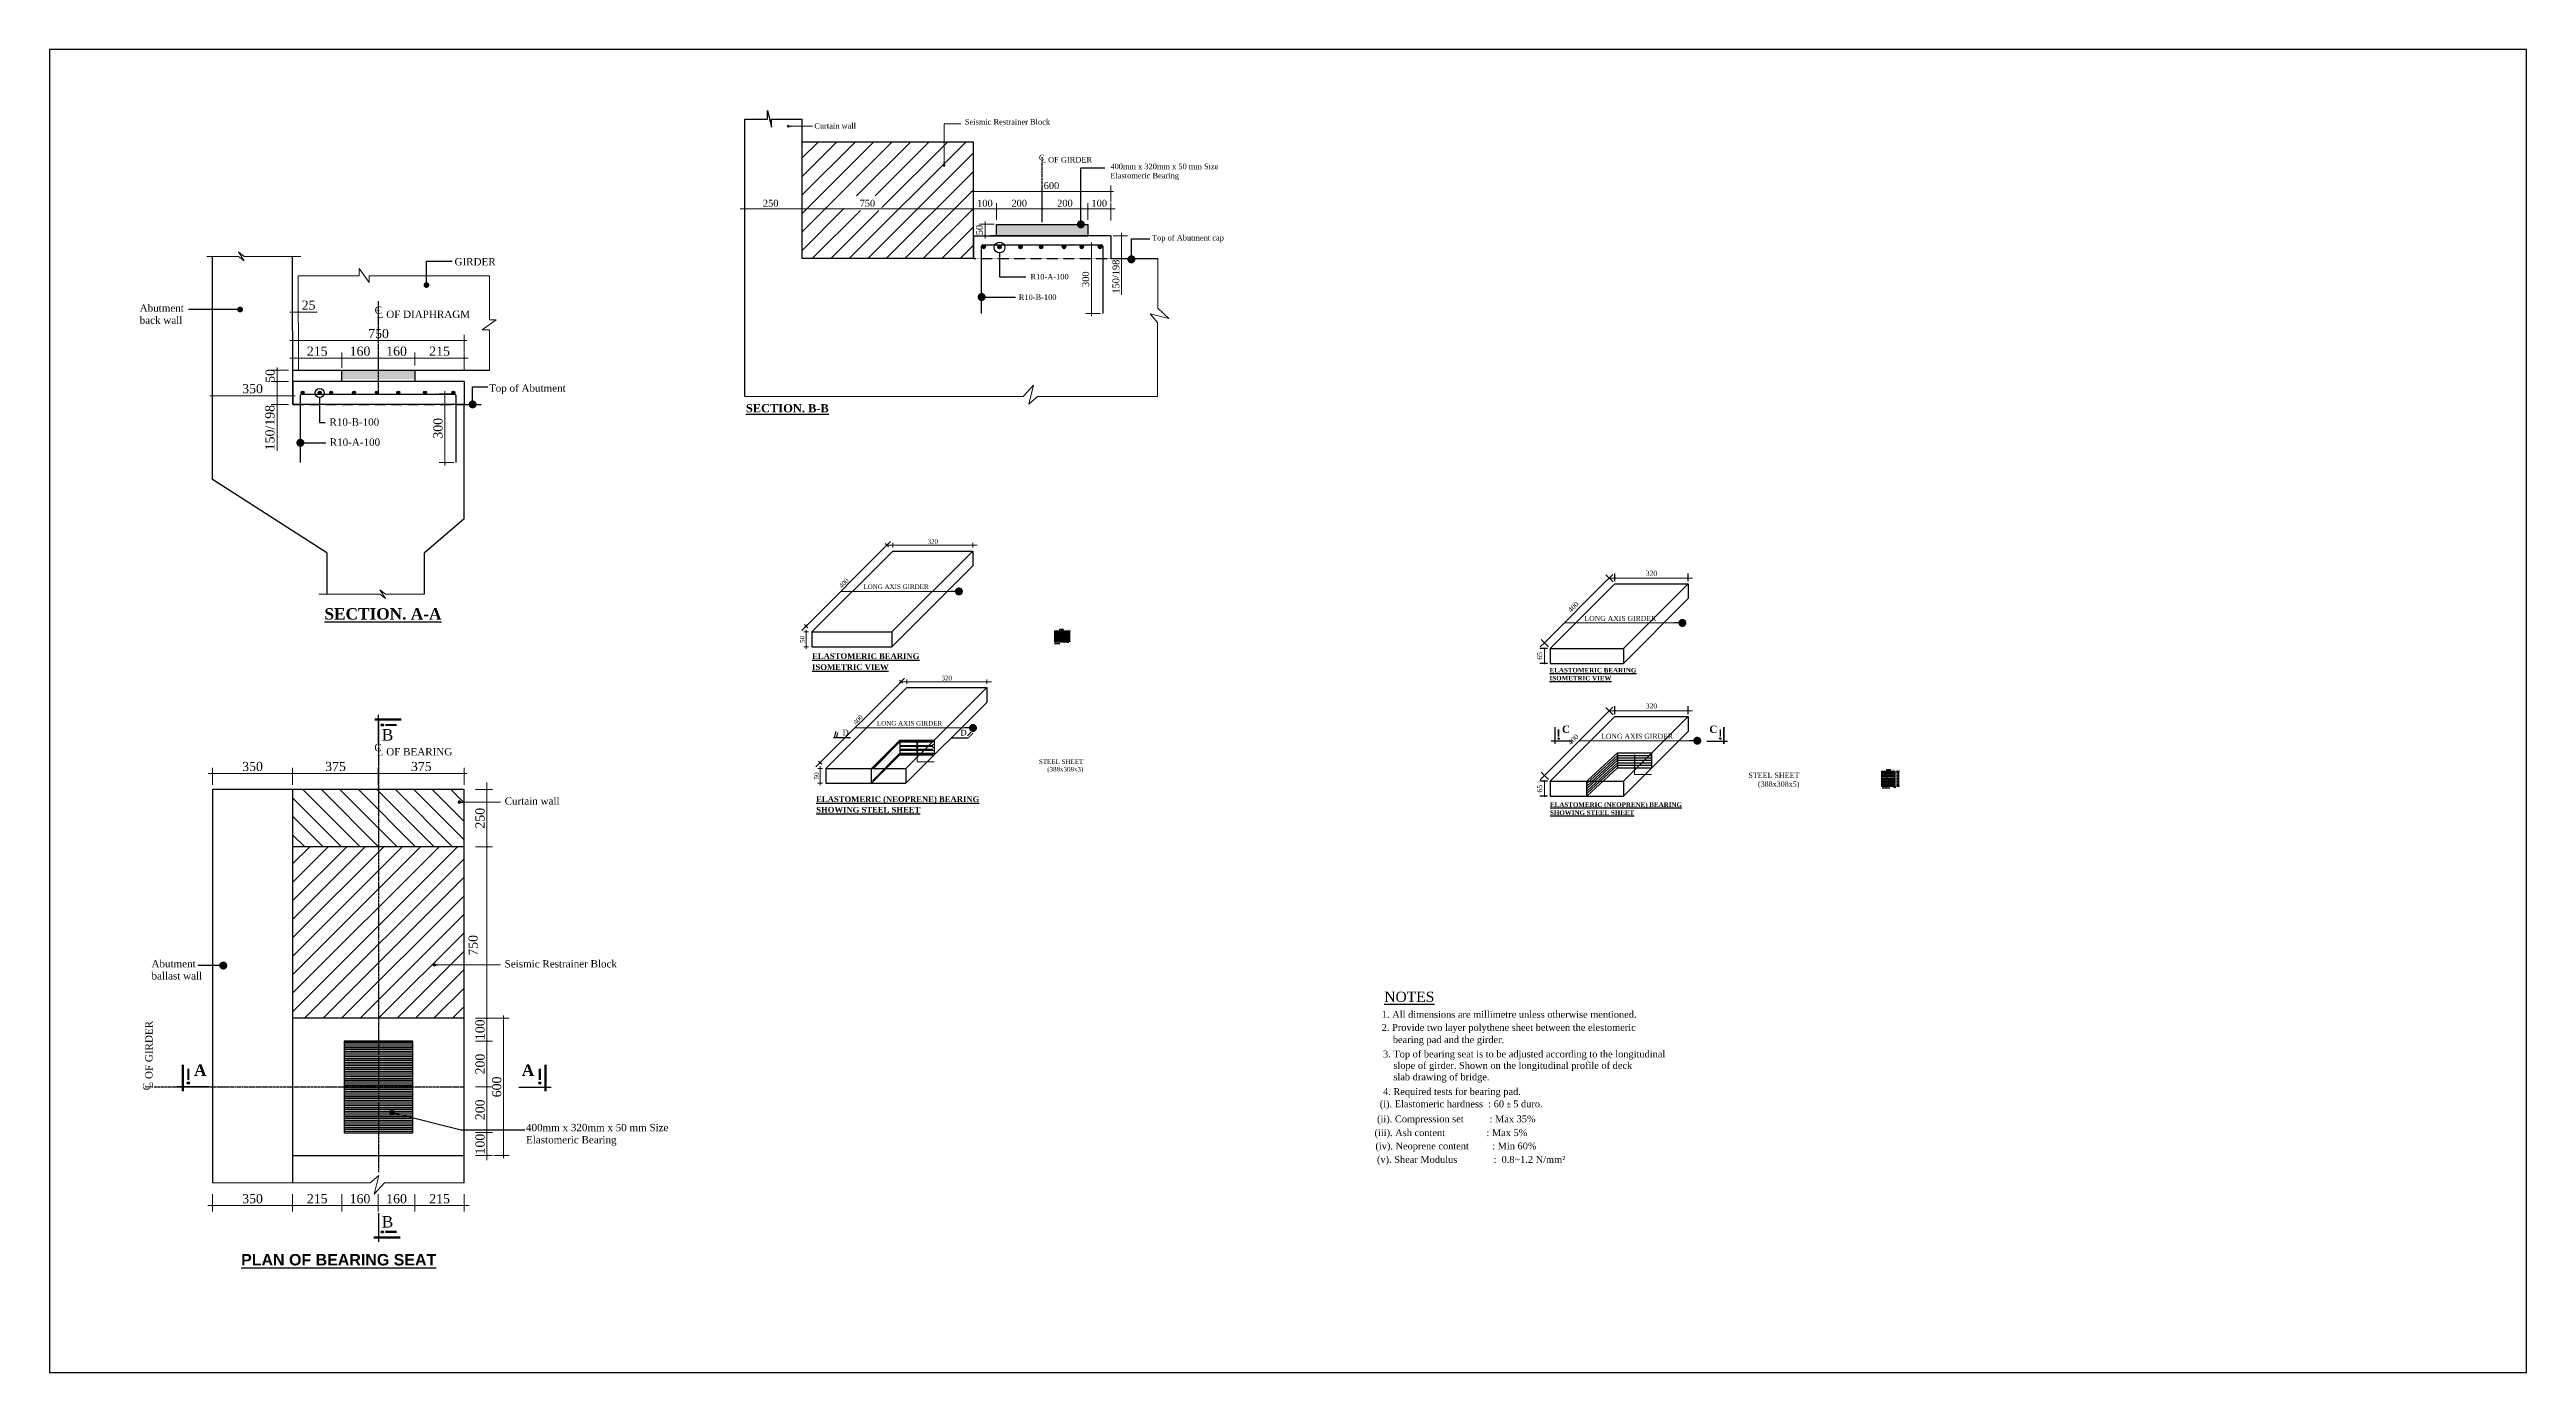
# Model space of a CAD drawing. Header units: millimetres. Extents: x -29779 to 80452, y -13100 to 39577.
# Drawn here: x -20320 to -9487, y 17030 to 22815 of the extents above; entities that cross this region are included whole.
import ezdxf

# ---------------------------------------------------------------- set-up
doc = ezdxf.new("R2010")
doc.units = ezdxf.units.MM
doc.header["$LTSCALE"] = 3
doc.linetypes.add('CENTER', pattern=[50.8, 31.75, -6.35, 6.35, -6.35])
doc.linetypes.add('HIDDEN', pattern=[9.525, 6.35, -3.175])
for name, color, linetype, lineweight in [('Abutment W Line', 6, 'Continuous', 25), ('Ber', 12, 'Continuous', 30), ('Dimision', 4, 'Continuous', 13), ('hatch', 253, 'Continuous', 13)]:
    doc.layers.add(name, color=color, linetype=linetype, lineweight=lineweight)
for name, color, linetype in [('Bearing  peat', 11, 'Continuous'), ('Center Line', 34, 'Continuous'), ('dim', 4, 'Continuous'), ('Extra Line', 70, 'Continuous'), ('Girder Line', 11, 'Continuous'), ('Hatching', 35, 'Continuous'), ('L.L', 200, 'Continuous'), ('Pile', 11, 'Continuous'), ('Text', 7, 'Continuous')]:
    doc.layers.add(name, color=color, linetype=linetype)
doc.styles.get("Standard").update_dxf_attribs({"font": 'times.ttf'})
doc.dimstyles.new('Copy of ISO-90', dxfattribs={"dimtxt": 90, "dimasz": 0.7, "dimexe": 1, "dimexo": 60, "dimgap": 75, "dimtad": 1, "dimdec": 0, "dimlfac": -1, "dimzin": 1, "dimdsep": 46, "dimtxsty": 'Standard', "dimblk": 'DIM', "dimcen": 60, "dimclrd": 256, "dimclre": 256, "dimclrt": 256, "dimadec": 0, "dimazin": 0, "dimtfac": 1, "dimtdec": 0, "dimtix": 1, "dimtofl": 0, "dimtmove": 0, "dimatfit": 3, "dimldrblk": 'DOT', "dimfxl": 60, "dimfxlon": 1, "dimtolj": 1, "dimlwd": -1, "dimarcsym": 0})
doc.dimstyles.new('dim_2', dxfattribs={"dimscale": 0, "dimtxt": 20, "dimasz": 0.025, "dimexe": 10, "dimexo": 10, "dimgap": 2, "dimtad": 1, "dimdec": 0, "dimtxsty": 'Standard', "dimblk": 'D_TIC', "dimcen": 0, "dimclrd": 256, "dimclre": 256, "dimclrt": 256, "dimadec": 0, "dimazin": 0, "dimtfac": 1, "dimtdec": 0, "dimtix": 1, "dimtmove": 0, "dimatfit": 3, "dimldrblk": 'DOT', "dimfxl": 10, "dimfxlon": 1, "dimlwd": -1, "dimlwe": -1, "dimarcsym": 0})
doc.dimstyles.new('dim_20', dxfattribs={"dimscale": 0, "dimtxt": 20, "dimasz": 0.2, "dimexe": 25, "dimexo": 10, "dimgap": 10, "dimtad": 1, "dimdec": 0, "dimtxsty": 'Standard', "dimblk": 'D_TIC', "dimcen": 0, "dimclrd": 256, "dimclre": 256, "dimclrt": 256, "dimadec": 0, "dimazin": 0, "dimtfac": 1, "dimtdec": 0, "dimtix": 1, "dimtmove": 0, "dimatfit": 3, "dimldrblk": 'DOT', "dimfxl": 50, "dimfxlon": 1, "dimlwd": -1, "dimlwe": -1, "dimarcsym": 0})
doc.dimstyles.new('ISO-25', dxfattribs={"dimtxt": 15, "dimasz": 15, "dimexe": 20, "dimexo": 10.625, "dimgap": 15, "dimtad": 1, "dimdec": 1, "dimdsep": 46, "dimtxsty": 'Standard', "dimblk": 'DOT', "dimcen": 2.5, "dimclrd": 256, "dimclre": 256, "dimclrt": 256, "dimadec": 0, "dimazin": 0, "dimtfac": 1, "dimtdec": 1, "dimtix": 1, "dimtmove": 0, "dimatfit": 3, "dimldrblk": 'DOT', "dimfxl": 1, "dimlwd": -1, "dimarcsym": 0})

msp = doc.modelspace()

# ---------------------------------------------------------------- texts
at = {"layer": 'Girder Line', "width": 634.4051, "attachment_point": 1}
for insert, char_height in [((-16760.35, 20476.31), 20), ((-13606.98, 20338.64), 22), ((-16701.36, 19879.29), 20), ((-13533.81, 19823.4), 22)]:
    msp.add_mtext('{\\fTimes New Roman|b0|i0|c0|p18;LONG AXIS GIRDER}', dxfattribs=dict(at, insert=insert, char_height=char_height))
at = {"layer": 'Text'}
for p in [(-18866.9, 19793.43), (-18866.9, 17664.24)]:
    msp.add_text('B', height=50, dxfattribs=at).set_placement(p)
at = {"layer": 'Text', "linetype": 'Continuous'}
for s, p in [('2. Provide two layer polythene sheet between the elestomeric ', (-14493.71, 18524.11)), ('1. All dimensions are millimetre unless otherwise mentioned.', (-14492.87, 18581.42)), ('bearing pad and the girder.', (-14444.98, 18470.88))]:
    msp.add_text(s, height=30, dxfattribs=at).set_placement(p)
at = {"layer": 'Text'}
for s, insert, char_height, width, attachment_point in [('Curtain wall', (-16975.08, 22493.29), 24, 634.4051, 1), ('Seismic Restrainer Block', (-16316.65, 22510.97), 24, 579.2642, 1), ('{\\fTimes New Roman|b0|i0|c0|p18;C}', (-15992.91, 22354.88), 24, 634.4051, 1), ('{\\fTimes New Roman|b0|i0|c0|p18;L OF GIRDER}', (-15984.33, 22345.09), 24, 634.4051, 1), ('400mm x 320mm x 50 mm Size\\PElastomeric Bearing', (-15680.42, 22316.04), 24, 634.4051, 1), ('Top of Abutment cap', (-15498.2, 22003.85), 24, 634.4051, 1), ('{\\fTimes New Roman|b0|i0|c0|p18;GIRDER}', (-18548.56, 21903.46), 32, 634.4051, 1), ('R10-A-100', (-16029.88, 21833.89), 24, 634.4051, 1), ('Abutment \\Pback wall', (-19925.64, 21700.81), 32, 634.4051, 1), ('{\\fTimes New Roman|b0|i0|c0|p18;C}', (-18898.08, 21691.59), 32, 634.4051, 1), ('L OF DIAPHRAGM', (-18888.89, 21673.45), 32, 659.9341, 1), ('R10-B-100', (-16080.81, 21744.47), 24, 634.4051, 1), ('{\\fTimes New Roman|b0|i0|c0|p18;Top of Abutment}', (-18397.95, 21350.72), 32, 634.4051, 1), ('{\\fTimes New Roman|b1|i0|c0|p18;\\LSECTION. B-B}', (-17274.45, 21264.66), 36, 1342.2059, 1), ('R10-B-100', (-19095.5, 21202.35), 32, 634.4051, 1), ('R10-A-100', (-19094.25, 21114.39), 32, 634.4051, 1), ('{\\fTimes New Roman|b1|i0|c0|p18;\\LSECTION. A-A}', (-19117.62, 20372.51), 50, 1188.7647, 1), ('{\\fTimes New Roman|b1|i0|c0|p18;\\LELASTOMERIC BEARING}', (-16984.73, 20175.26), 25, 691.0118, 1), ('{\\fTimes New Roman|b1|i0|c0|p18;\\LISOMETRIC VIEW}', (-16984.73, 20127.33), 25, 691.0118, 1), ('{\\fTimes New Roman|b1|i0|c0|p18;\\LELASTOMERIC BEARING}', (-13759.46, 20111.21), 20, 691.0118, 1), ('{\\fTimes New Roman|b1|i0|c0|p18;\\LISOMETRIC VIEW}', (-13759.46, 20076.27), 20, 691.0118, 1), ('D', (-16851.77, 19841.33), 25, 993.1373, 1), ('D', (-16335.8, 19840.59), 25, 993.1373, 1), ('{\\fTimes New Roman|b1|i0|c0|p18;C}', (-13705.22, 19859.11), 32, 881.3714, 1), ('{\\fTimes New Roman|b1|i0|c0|p18;C}', (-13060.73, 19859.11), 32, 881.3714, 1), ('{\\fTimes New Roman|b0|i0|c0|p18;C}', (-18899.15, 19778.78), 32, 634.4051, 1), ('{\\fTimes New Roman|b0|i0|c0|p18;L OF BEARING}', (-18888.84, 19760.62), 32, 659.4051, 1), ('\\pt21.74,521.74;STEEL SHEET\\P(388x308x3)', (-15798.85, 19711.61), 20, 634.4051, 3), ('\\pt25.001,600.001;STEEL SHEET\\P(388x308x5)', (-12666.92, 19653.24), 23, 634.4051, 3), ('Curtain wall', (-18329.45, 19545.26), 32, 819.6172, 1), ('{\\fTimes New Roman|b1|i0|c0|p18;\\LELASTOMERIC (NEOPRENE) BEARING}', (-16967.01, 19549.64), 25, 960.2721, 1), ('{\\fTimes New Roman|b1|i0|c0|p18;\\LSHOWING STEEL SHEET}', (-16967.01, 19503.37), 25, 691.0118, 1), ('{\\fTimes New Roman|b1|i0|c0|p18;\\LELASTOMERIC (NEOPRENE) BEARING}', (-13757.63, 19523.13), 20, 691.0118, 1), ('{\\fTimes New Roman|b1|i0|c0|p18;\\LSHOWING STEEL SHEET}', (-13757.63, 19488.35), 20, 691.0118, 1), ('Abutment \\Pballast wall', (-19873.96, 18833.96), 32, 729.5659, 1), ('Seismic Restrainer Block', (-18329.45, 18833.4), 32, 604.2642, 1), ('{\\LNOTES}', (-14482.41, 18695.61), 45, 951.6077, 1), ('{\\fTimes New Roman|b1|i0|c0|p18;A}', (-19633.54, 18377.31), 50, 1377.1429, 3), ('{\\fTimes New Roman|b1|i0|c0|p18;A}', (-18254.56, 18377.31), 50, 1377.1429, 1), ('400mm x 320mm x 50 mm Size\\PElastomeric Bearing', (-18235.98, 18117.42), 32, 634.4249, 1), ('{\\fArial|b1|i0|c0|p34;\\LPLAN OF BEARING SEAT}', (-19481.98, 17548.52), 50, 1652.1429, 1)]:
    msp.add_mtext(s, dxfattribs=dict(at, insert=insert, char_height=char_height, width=width, attachment_point=attachment_point))
at = {"layer": 'Text', "linetype": 'Continuous', "ltscale": 0.1, "attachment_point": 1}
for s, insert, char_height, width in [('Elastomer', (-15884.46, 20277.8), 1.5, 52.004), ('\\pt36;Steel Sheet (Size 388 x 308 x 3)', (-15884.28, 20281.36), 1.5, 52.004), ('Elastomer', (-12267.77, 19664.43), 2.4, 62.4048), ('Steel Sheet (Size 488 x 308 x 5)', (-12267.54, 19668.18), 2.4, 62.4048)]:
    msp.add_mtext(s, dxfattribs=dict(at, insert=insert, char_height=char_height, width=width))
at = {"layer": 'Text', "linetype": 'Continuous', "attachment_point": 1}
for s, insert, char_height in [('{\\fTimes New Roman|b1|i0|c0|p18;\\LSECTION. D-D}', (-15924.56, 20220.88), 2.25), ('{\\fTimes New Roman|b0|i0|c0|p18;\\LSECTION. C-C}', (-12305.41, 19591.44), 3.5)]:
    msp.add_mtext(s, dxfattribs=dict(at, insert=insert, char_height=char_height))
at = {"layer": 'Text', "char_height": 32, "width": 634.4051, "attachment_point": 1, "rotation": 90}
for s, insert in [('{\\fTimes New Roman|b0|i0|c0|p18;L OF GIRDER}', (-19901.48, 18271.95)), ('{\\fTimes New Roman|b0|i0|c0|p18;C}', (-19911.25, 18264.31))]:
    msp.add_mtext(s, dxfattribs=dict(at, insert=insert))
at = {"layer": 'Text', "linetype": 'Continuous', "char_height": 30, "attachment_point": 1}
for s, insert, width in [('3. Top of bearing seat is to be adjusted according to the longitudinal\\P\\pi-60,l60;    slope of girder. Shown on the longitudinal profile of deck \\P    slab drawing of bridge.      ', (-14487.92, 18438.03), 1491.7634), ('(i). Elastomeric hardness  : 60 {\\fAngsana New|b0|i0|c0|p18;\\H0.875x;± }5 duro.', (-14502.38, 18219.95), 1269.6667), ('4. Required tests for bearing pad.', (-14487.92, 18273.82), 1269.6667), ('(iii). Ash content                : Max 5%', (-14525.11, 18094.02), 1269.6667), ('(ii). Compression set          : Max 35%', (-14514.09, 18154.19), 1269.6667), ('(iv). Neoprene content         : Min 60%', (-14521.26, 18035.88), 1269.6667), (' (v). Shear Modulus              :  0.8~1.2 N/mm²', (-14525.75, 17976.89), 1269.6667)]:
    msp.add_mtext(s, dxfattribs=dict(at, insert=insert, width=width))

# ---------------------------------------------------------------- blocks, each defined once
blk = doc.blocks.new('_Dot')
at = {"color": 0, "linetype": 'ByBlock', "lineweight": -2}
blk.add_line((-0.5, 0), (-1, 0), dxfattribs=at)
at = {"color": 0, "linetype": 'ByBlock', "const_width": 0.5}
blk.add_lwpolyline([(-0.25, 0, 1), (0.25, 0, 1)], format="xyb", close=True, dxfattribs=at)
blk = doc.blocks.new('D_TIC')
at = {"layer": 'Dimision', "ltscale": 5}
for p, q in [((-60, 0), (60, 0)), ((0, 60), (0, -60))]:
    blk.add_line(p, q, dxfattribs=at)
at = {"layer": 'Dimision', "ltscale": 5, "const_width": 20}
blk.add_lwpolyline([(-10, 0, 1), (10, 0, 1)], format="xyb", close=True, dxfattribs=at)
blk = doc.blocks.new('*D664')
at = {"layer": 'Defpoints', "color": 0, "transparency": 16777216}
for p in [(-16986, 20269), (-17011, 20204), (-16986, 20204)]:
    blk.add_point(p, dxfattribs=at)
at = {"layer": 'Dimision', "transparency": 16777216}
for p, q in [((-17001, 20269), (-17021, 20269)), ((-17011, 20269), (-17011, 20204)), ((-17001, 20204), (-17021, 20204))]:
    blk.add_line(p, q, dxfattribs=at)
at = {"layer": 'Dimision', "transparency": 16777216, "xscale": 0.15, "yscale": 0.15, "zscale": 0.15}
for p, rotation in [((-17011, 20269), 90), ((-17011, 20204), 270)]:
    blk.add_blockref('D_TIC', p, dxfattribs=dict(at, rotation=rotation))
at = {"layer": 'Dimision', "transparency": 16777216, "insert": (-17027, 20236), "char_height": 20, "attachment_point": 5, "rotation": 90}
blk.add_mtext('50', dxfattribs=at)
blk = doc.blocks.new('*D732')
at = {"layer": 'Defpoints', "color": 0, "transparency": 16777216}
for p in [(-16632, 20622), (-17011, 20294), (-16986, 20269)]:
    blk.add_point(p, dxfattribs=at)
at = {"layer": 'Dimision', "transparency": 16777216}
for p, q in [((-16658, 20648), (-17011, 20294)), ((-16651, 20641), (-16665, 20655)), ((-17004, 20287), (-17018, 20301))]:
    blk.add_line(p, q, dxfattribs=at)
at = {"layer": 'Dimision', "transparency": 16777216, "xscale": 0.15, "yscale": 0.15, "zscale": 0.15}
for p, rotation in [((-16658, 20648), 45), ((-17011, 20294), 225)]:
    blk.add_blockref('D_TIC', p, dxfattribs=dict(at, rotation=rotation))
at = {"layer": 'Dimision', "transparency": 16777216, "insert": (-16846, 20482), "char_height": 20, "attachment_point": 5, "rotation": 45}
blk.add_mtext('400', dxfattribs=at)
blk = doc.blocks.new('*D733')
at = {"layer": 'Defpoints', "color": 0, "transparency": 16777216}
for p in [(-16632, 20622), (-16282, 20648), (-16282, 20622)]:
    blk.add_point(p, dxfattribs=at)
at = {"layer": 'Dimision', "transparency": 16777216}
for p, q in [((-16632, 20638), (-16632, 20658)), ((-16632, 20648), (-16283, 20648)), ((-16282, 20638), (-16282, 20658))]:
    blk.add_line(p, q, dxfattribs=at)
at = {"layer": 'Dimision', "transparency": 16777216, "xscale": 0.15, "yscale": 0.15, "zscale": 0.15, "rotation": 180}
blk.add_blockref('D_TIC', (-16632, 20648), dxfattribs=at)
at = {"layer": 'Dimision', "transparency": 16777216, "xscale": 0.15, "yscale": 0.15, "zscale": 0.15}
blk.add_blockref('D_TIC', (-16282, 20648), dxfattribs=at)
at = {"layer": 'Dimision', "transparency": 16777216, "insert": (-16457, 20664), "char_height": 20, "attachment_point": 5}
blk.add_mtext('320', dxfattribs=at)
blk = doc.blocks.new('*D665')
at = {"layer": 'Defpoints', "color": 0, "transparency": 16777216}
for p in [(-16924, 19672), (-16950, 19607), (-16924, 19607)]:
    blk.add_point(p, dxfattribs=at)
at = {"layer": 'Dimision', "transparency": 16777216}
for p, q in [((-16940, 19672), (-16960, 19672)), ((-16950, 19672), (-16950, 19607)), ((-16940, 19607), (-16960, 19607))]:
    blk.add_line(p, q, dxfattribs=at)
at = {"layer": 'Dimision', "transparency": 16777216, "xscale": 0.15, "yscale": 0.15, "zscale": 0.15}
for p, rotation in [((-16950, 19672), 90), ((-16950, 19607), 270)]:
    blk.add_blockref('D_TIC', p, dxfattribs=dict(at, rotation=rotation))
at = {"layer": 'Dimision', "transparency": 16777216, "insert": (-16966, 19639), "char_height": 20, "attachment_point": 5, "rotation": 90}
blk.add_mtext('50', dxfattribs=at)
blk = doc.blocks.new('*D734')
at = {"layer": 'Defpoints', "color": 0, "transparency": 16777216}
for p in [(-16571, 20025), (-16950, 19697), (-16924, 19672)]:
    blk.add_point(p, dxfattribs=at)
at = {"layer": 'Dimision', "transparency": 16777216}
for p, q in [((-16596, 20051), (-16950, 19697)), ((-16589, 20044), (-16603, 20058)), ((-16943, 19690), (-16957, 19704))]:
    blk.add_line(p, q, dxfattribs=at)
at = {"layer": 'Dimision', "transparency": 16777216, "xscale": 0.15, "yscale": 0.15, "zscale": 0.15}
for p, rotation in [((-16596, 20051), 45), ((-16950, 19697), 225)]:
    blk.add_blockref('D_TIC', p, dxfattribs=dict(at, rotation=rotation))
at = {"layer": 'Dimision', "transparency": 16777216, "insert": (-16784, 19885), "char_height": 20, "attachment_point": 5, "rotation": 45}
blk.add_mtext('400', dxfattribs=at)
blk = doc.blocks.new('*D735')
at = {"layer": 'Defpoints', "color": 0, "transparency": 16777216}
for p in [(-16221, 20051), (-16571, 20025), (-16221, 20025)]:
    blk.add_point(p, dxfattribs=at)
at = {"layer": 'Dimision', "transparency": 16777216}
for p, q in [((-16571, 20041), (-16571, 20061)), ((-16571, 20051), (-16221, 20051)), ((-16221, 20041), (-16221, 20061))]:
    blk.add_line(p, q, dxfattribs=at)
at = {"layer": 'Dimision', "transparency": 16777216, "xscale": 0.15, "yscale": 0.15, "zscale": 0.15, "rotation": 180}
blk.add_blockref('D_TIC', (-16571, 20051), dxfattribs=at)
at = {"layer": 'Dimision', "transparency": 16777216, "xscale": 0.15, "yscale": 0.15, "zscale": 0.15}
blk.add_blockref('D_TIC', (-16221, 20051), dxfattribs=at)
at = {"layer": 'Dimision', "transparency": 16777216, "insert": (-16396, 20067), "char_height": 20, "attachment_point": 5}
blk.add_mtext('320', dxfattribs=at)
blk = doc.blocks.new('DIM')
at = {"layer": 'dim'}
for p, q in [((0, -101.4), (0, 101.4)), ((-101.4, 0), (101.4, 0))]:
    blk.add_line(p, q, dxfattribs=at)
at = {"layer": 'dim', "const_width": 25.35}
blk.add_lwpolyline([(-12.68, 0, 1), (12.68, 0, 1)], format="xyb", close=True, dxfattribs=at)
blk = doc.blocks.new('*D666')
at = {"layer": 'Defpoints', "color": 0, "linetype": 'Continuous', "ltscale": 0.1, "transparency": 16777216}
for p in [(-15864, 20273), (-15864, 20226), (-15857, 20226)]:
    blk.add_point(p, dxfattribs=at)
at = {"layer": 'Dimision', "ltscale": 0.1, "transparency": 16777216}
for p, q in [((-15857, 20273), (-15855, 20273)), ((-15857, 20273), (-15857, 20226)), ((-15857, 20226), (-15855, 20226))]:
    blk.add_line(p, q, dxfattribs=at)
at = {"layer": 'Dimision', "linetype": 'Continuous', "ltscale": 0.1, "transparency": 16777216, "xscale": 0.015, "yscale": 0.015, "zscale": 0.015}
for p, rotation in [((-15857, 20273), 90), ((-15857, 20226), 270)]:
    blk.add_blockref('D_TIC', p, dxfattribs=dict(at, rotation=rotation))
at = {"layer": 'Dimision', "linetype": 'Continuous', "ltscale": 0.1, "transparency": 16777216, "insert": (-15854, 20249), "char_height": 1.5, "attachment_point": 5, "rotation": 90}
blk.add_mtext('50', dxfattribs=at)
blk = doc.blocks.new('*D667')
at = {"layer": 'Defpoints', "color": 0, "linetype": 'Continuous', "ltscale": 0.1, "transparency": 16777216}
for p in [(-15870, 20226), (-15864, 20226), (-15864, 20223)]:
    blk.add_point(p, dxfattribs=at)
at = {"layer": 'Dimision', "ltscale": 0.1, "transparency": 16777216}
for p, q in [((-15870, 20223), (-15870, 20221)), ((-15870, 20223), (-15864, 20223)), ((-15864, 20223), (-15864, 20221))]:
    blk.add_line(p, q, dxfattribs=at)
at = {"layer": 'Dimision', "linetype": 'Continuous', "ltscale": 0.1, "transparency": 16777216, "xscale": 0.015, "yscale": 0.015, "zscale": 0.015, "rotation": 180}
blk.add_blockref('D_TIC', (-15870, 20223), dxfattribs=at)
at = {"layer": 'Dimision', "linetype": 'Continuous', "ltscale": 0.1, "transparency": 16777216, "xscale": 0.015, "yscale": 0.015, "zscale": 0.015}
blk.add_blockref('D_TIC', (-15864, 20223), dxfattribs=at)
at = {"layer": 'Dimision', "linetype": 'Continuous', "ltscale": 0.1, "transparency": 16777216, "insert": (-15867, 20221), "char_height": 1.5, "attachment_point": 5}
blk.add_mtext('6', dxfattribs=at)
blk = doc.blocks.new('*D668')
at = {"layer": 'Defpoints', "color": 0, "linetype": 'Continuous', "ltscale": 0.1, "transparency": 16777216}
for p in [(-15872, 20233), (-15861, 20233), (-15856, 20226)]:
    blk.add_point(p, dxfattribs=at)
at = {"layer": 'Dimision', "ltscale": 0.1, "transparency": 16777216}
for p, q in [((-15861, 20226), (-15863, 20226)), ((-15861, 20233), (-15860, 20233)), ((-15861, 20226), (-15861, 20233))]:
    blk.add_line(p, q, dxfattribs=at)
at = {"layer": 'Dimision', "linetype": 'Continuous', "ltscale": 0.1, "transparency": 16777216, "xscale": 0.015, "yscale": 0.015, "zscale": 0.015}
for p, rotation in [((-15861, 20233), 90), ((-15861, 20226), 270)]:
    blk.add_blockref('D_TIC', p, dxfattribs=dict(at, rotation=rotation))
at = {"layer": 'Dimision', "linetype": 'Continuous', "ltscale": 0.1, "transparency": 16777216, "insert": (-15859, 20229), "char_height": 1.5, "attachment_point": 5, "rotation": 90}
blk.add_mtext('7', dxfattribs=at)
blk = doc.blocks.new('*D669')
at = {"layer": 'Defpoints', "color": 0, "linetype": 'Continuous', "ltscale": 0.1, "transparency": 16777216}
for p in [(-15872, 20266), (-15864, 20273), (-15861, 20266)]:
    blk.add_point(p, dxfattribs=at)
at = {"layer": 'Dimision', "ltscale": 0.1, "transparency": 16777216}
for p, q in [((-15861, 20273), (-15860, 20273)), ((-15861, 20273), (-15861, 20266)), ((-15861, 20266), (-15860, 20266))]:
    blk.add_line(p, q, dxfattribs=at)
at = {"layer": 'Dimision', "linetype": 'Continuous', "ltscale": 0.1, "transparency": 16777216, "xscale": 0.015, "yscale": 0.015, "zscale": 0.015}
for p, rotation in [((-15861, 20273), 90), ((-15861, 20266), 270)]:
    blk.add_blockref('D_TIC', p, dxfattribs=dict(at, rotation=rotation))
at = {"layer": 'Dimision', "linetype": 'Continuous', "ltscale": 0.1, "transparency": 16777216, "insert": (-15859, 20270), "char_height": 1.5, "attachment_point": 5, "rotation": 90}
blk.add_mtext('7', dxfattribs=at)
blk = doc.blocks.new('*D670')
at = {"layer": 'Defpoints', "color": 0, "linetype": 'Continuous', "ltscale": 0.1, "transparency": 16777216}
for p in [(-15872, 20236), (-15872, 20233), (-15861, 20233)]:
    blk.add_point(p, dxfattribs=at)
at = {"layer": 'Dimision', "ltscale": 0.1, "transparency": 16777216}
for p, q in [((-15861, 20236), (-15860, 20236)), ((-15861, 20236), (-15861, 20233)), ((-15861, 20233), (-15860, 20233))]:
    blk.add_line(p, q, dxfattribs=at)
at = {"layer": 'Dimision', "linetype": 'Continuous', "ltscale": 0.1, "transparency": 16777216, "xscale": 0.015, "yscale": 0.015, "zscale": 0.015}
for p, rotation in [((-15861, 20236), 90), ((-15861, 20233), 270)]:
    blk.add_blockref('D_TIC', p, dxfattribs=dict(at, rotation=rotation))
at = {"layer": 'Dimision', "linetype": 'Continuous', "ltscale": 0.1, "transparency": 16777216, "insert": (-15859, 20234), "char_height": 1.5, "attachment_point": 5, "rotation": 90}
blk.add_mtext('3', dxfattribs=at)
blk = doc.blocks.new('*D671')
at = {"layer": 'Defpoints', "color": 0, "linetype": 'Continuous', "ltscale": 0.1, "transparency": 16777216}
for p in [(-15872, 20243), (-15872, 20236), (-15861, 20236)]:
    blk.add_point(p, dxfattribs=at)
at = {"layer": 'Dimision', "ltscale": 0.1, "transparency": 16777216}
for p, q in [((-15861, 20243), (-15860, 20243)), ((-15861, 20243), (-15861, 20236)), ((-15861, 20236), (-15860, 20236))]:
    blk.add_line(p, q, dxfattribs=at)
at = {"layer": 'Dimision', "linetype": 'Continuous', "ltscale": 0.1, "transparency": 16777216, "xscale": 0.015, "yscale": 0.015, "zscale": 0.015}
for p, rotation in [((-15861, 20243), 90), ((-15861, 20236), 270)]:
    blk.add_blockref('D_TIC', p, dxfattribs=dict(at, rotation=rotation))
at = {"layer": 'Dimision', "linetype": 'Continuous', "ltscale": 0.1, "transparency": 16777216, "insert": (-15859, 20239), "char_height": 1.5, "attachment_point": 5, "rotation": 90}
blk.add_mtext('8', dxfattribs=at)
blk = doc.blocks.new('*D672')
at = {"layer": 'Defpoints', "color": 0, "linetype": 'Continuous', "ltscale": 0.1, "transparency": 16777216}
for p in [(-15872, 20246), (-15872, 20243), (-15861, 20243)]:
    blk.add_point(p, dxfattribs=at)
at = {"layer": 'Dimision', "ltscale": 0.1, "transparency": 16777216}
for p, q in [((-15861, 20246), (-15860, 20246)), ((-15861, 20246), (-15861, 20243)), ((-15861, 20243), (-15860, 20243))]:
    blk.add_line(p, q, dxfattribs=at)
at = {"layer": 'Dimision', "linetype": 'Continuous', "ltscale": 0.1, "transparency": 16777216, "xscale": 0.015, "yscale": 0.015, "zscale": 0.015}
for p, rotation in [((-15861, 20246), 90), ((-15861, 20243), 270)]:
    blk.add_blockref('D_TIC', p, dxfattribs=dict(at, rotation=rotation))
at = {"layer": 'Dimision', "linetype": 'Continuous', "ltscale": 0.1, "transparency": 16777216, "insert": (-15859, 20244), "char_height": 1.5, "attachment_point": 5, "rotation": 90}
blk.add_mtext('3', dxfattribs=at)
blk = doc.blocks.new('*D673')
at = {"layer": 'Defpoints', "color": 0, "linetype": 'Continuous', "ltscale": 0.1, "transparency": 16777216}
for p in [(-15872, 20263), (-15861, 20256), (-15861, 20256)]:
    blk.add_point(p, dxfattribs=at)
at = {"layer": 'Dimision', "ltscale": 0.1, "transparency": 16777216}
for p, q in [((-15861, 20263), (-15860, 20263)), ((-15861, 20263), (-15861, 20256)), ((-15861, 20256), (-15863, 20256))]:
    blk.add_line(p, q, dxfattribs=at)
at = {"layer": 'Dimision', "linetype": 'Continuous', "ltscale": 0.1, "transparency": 16777216, "xscale": 0.015, "yscale": 0.015, "zscale": 0.015}
for p, rotation in [((-15861, 20263), 90), ((-15861, 20256), 270)]:
    blk.add_blockref('D_TIC', p, dxfattribs=dict(at, rotation=rotation))
at = {"layer": 'Dimision', "linetype": 'Continuous', "ltscale": 0.1, "transparency": 16777216, "insert": (-15859, 20259), "char_height": 1.5, "attachment_point": 5, "rotation": 90}
blk.add_mtext('8', dxfattribs=at)
blk = doc.blocks.new('*D674')
at = {"layer": 'Defpoints', "color": 0, "linetype": 'Continuous', "ltscale": 0.1, "transparency": 16777216}
for p in [(-15872, 20266), (-15872, 20263), (-15861, 20263)]:
    blk.add_point(p, dxfattribs=at)
at = {"layer": 'Dimision', "ltscale": 0.1, "transparency": 16777216}
for p, q in [((-15861, 20266), (-15860, 20266)), ((-15861, 20266), (-15861, 20263)), ((-15861, 20263), (-15860, 20263))]:
    blk.add_line(p, q, dxfattribs=at)
at = {"layer": 'Dimision', "linetype": 'Continuous', "ltscale": 0.1, "transparency": 16777216, "xscale": 0.015, "yscale": 0.015, "zscale": 0.015}
for p, rotation in [((-15861, 20266), 90), ((-15861, 20263), 270)]:
    blk.add_blockref('D_TIC', p, dxfattribs=dict(at, rotation=rotation))
at = {"layer": 'Dimision', "linetype": 'Continuous', "ltscale": 0.1, "transparency": 16777216, "insert": (-15859, 20264), "char_height": 1.5, "attachment_point": 5, "rotation": 90}
blk.add_mtext('3', dxfattribs=at)
blk = doc.blocks.new('*D675')
at = {"layer": 'Defpoints', "color": 0, "linetype": 'Continuous', "ltscale": 0.1, "transparency": 16777216}
for p in [(-15872, 20256), (-15872, 20253), (-15861, 20253)]:
    blk.add_point(p, dxfattribs=at)
at = {"layer": 'Dimision', "ltscale": 0.1, "transparency": 16777216}
for p, q in [((-15861, 20256), (-15860, 20256)), ((-15861, 20256), (-15861, 20253)), ((-15861, 20253), (-15860, 20253))]:
    blk.add_line(p, q, dxfattribs=at)
at = {"layer": 'Dimision', "linetype": 'Continuous', "ltscale": 0.1, "transparency": 16777216, "xscale": 0.015, "yscale": 0.015, "zscale": 0.015}
for p, rotation in [((-15861, 20256), 90), ((-15861, 20253), 270)]:
    blk.add_blockref('D_TIC', p, dxfattribs=dict(at, rotation=rotation))
at = {"layer": 'Dimision', "linetype": 'Continuous', "ltscale": 0.1, "transparency": 16777216, "insert": (-15859, 20254), "char_height": 1.5, "attachment_point": 5, "rotation": 90}
blk.add_mtext('3', dxfattribs=at)
blk = doc.blocks.new('*D676')
at = {"layer": 'Defpoints', "color": 0, "linetype": 'Continuous', "ltscale": 0.1, "transparency": 16777216}
for p in [(-15872, 20246), (-15861, 20253), (-15861, 20253)]:
    blk.add_point(p, dxfattribs=at)
at = {"layer": 'Dimision', "ltscale": 0.1, "transparency": 16777216}
for p, q in [((-15861, 20253), (-15863, 20253)), ((-15861, 20246), (-15861, 20253)), ((-15861, 20246), (-15860, 20246))]:
    blk.add_line(p, q, dxfattribs=at)
at = {"layer": 'Dimision', "linetype": 'Continuous', "ltscale": 0.1, "transparency": 16777216, "xscale": 0.015, "yscale": 0.015, "zscale": 0.015}
for p, rotation in [((-15861, 20253), 90), ((-15861, 20246), 270)]:
    blk.add_blockref('D_TIC', p, dxfattribs=dict(at, rotation=rotation))
at = {"layer": 'Dimision', "linetype": 'Continuous', "ltscale": 0.1, "transparency": 16777216, "insert": (-15859, 20249), "char_height": 1.5, "attachment_point": 5, "rotation": 90}
blk.add_mtext('8', dxfattribs=at)
blk = doc.blocks.new('*D677')
at = {"layer": 'Defpoints', "color": 0, "linetype": 'Continuous', "transparency": 16777216}
for p in [(-13757, 20196), (-13782, 20131), (-13757, 20131)]:
    blk.add_point(p, dxfattribs=at)
at = {"layer": 'Dimision', "linetype": 'Continuous', "lineweight": -2, "transparency": 16777216}
for p, q in [((-13768, 20196), (-13802, 20196)), ((-13768, 20131), (-13802, 20131))]:
    blk.add_line(p, q, dxfattribs=at)
at = {"layer": 'Dimision', "linetype": 'Continuous', "transparency": 16777216}
blk.add_line((-13782, 20188), (-13782, 20139), dxfattribs=at)
at = {"layer": 'Dimision', "linetype": 'Continuous', "transparency": 16777216, "xscale": 8, "yscale": 8, "zscale": 8}
for p, rotation in [((-13782, 20196), 90), ((-13782, 20131), 270)]:
    blk.add_blockref('_Dot', p, dxfattribs=dict(at, rotation=rotation))
at = {"layer": 'Dimision', "linetype": 'Continuous', "lineweight": 0, "transparency": 16777216, "insert": (-13803, 20164), "char_height": 22, "attachment_point": 5, "rotation": 90}
blk.add_mtext('65', dxfattribs=at)
blk = doc.blocks.new('*D736')
at = {"layer": 'Defpoints', "color": 0, "linetype": 'Continuous', "transparency": 16777216}
for p in [(-13474, 20479), (-13782, 20221), (-13757, 20196)]:
    blk.add_point(p, dxfattribs=at)
at = {"layer": 'Dimision', "linetype": 'Continuous', "transparency": 16777216}
blk.add_line((-13505, 20499), (-13776, 20227), dxfattribs=at)
at = {"layer": 'Dimision', "linetype": 'Continuous', "lineweight": -2, "transparency": 16777216}
for p, q in [((-13482, 20487), (-13513, 20518)), ((-13764, 20204), (-13796, 20236))]:
    blk.add_line(p, q, dxfattribs=at)
at = {"layer": 'Dimision', "linetype": 'Continuous', "transparency": 16777216, "xscale": 8, "yscale": 8, "zscale": 8}
for p, rotation in [((-13499, 20504), 45.00000000000016), ((-13782, 20221), 225.0000000000001)]:
    blk.add_blockref('_Dot', p, dxfattribs=dict(at, rotation=rotation))
at = {"layer": 'Dimision', "linetype": 'Continuous', "lineweight": 0, "transparency": 16777216, "insert": (-13656, 20378), "char_height": 22, "attachment_point": 5, "rotation": 45}
blk.add_mtext('400', dxfattribs=at)
blk = doc.blocks.new('*D737')
at = {"layer": 'Defpoints', "color": 0, "linetype": 'Continuous', "transparency": 16777216}
for p in [(-13474, 20479), (-13154, 20504), (-13154, 20479)]:
    blk.add_point(p, dxfattribs=at)
at = {"layer": 'Dimision', "linetype": 'Continuous', "lineweight": -2, "transparency": 16777216}
for p, q in [((-13474, 20490), (-13474, 20524)), ((-13154, 20490), (-13154, 20524))]:
    blk.add_line(p, q, dxfattribs=at)
at = {"layer": 'Dimision', "linetype": 'Continuous', "transparency": 16777216}
blk.add_line((-13466, 20504), (-13162, 20504), dxfattribs=at)
at = {"layer": 'Dimision', "linetype": 'Continuous', "transparency": 16777216, "xscale": 8, "yscale": 8, "zscale": 8, "rotation": 180}
blk.add_blockref('_Dot', (-13474, 20504), dxfattribs=at)
at = {"layer": 'Dimision', "linetype": 'Continuous', "transparency": 16777216, "xscale": 8, "yscale": 8, "zscale": 8}
blk.add_blockref('_Dot', (-13154, 20504), dxfattribs=at)
at = {"layer": 'Dimision', "linetype": 'Continuous', "lineweight": 0, "transparency": 16777216, "insert": (-13314, 20525), "char_height": 22, "attachment_point": 5}
blk.add_mtext('320', dxfattribs=at)
blk = doc.blocks.new('*D678')
at = {"layer": 'Defpoints', "color": 0, "linetype": 'Continuous', "transparency": 16777216}
for p in [(-13757, 19616), (-13782, 19551), (-13757, 19551)]:
    blk.add_point(p, dxfattribs=at)
at = {"layer": 'Dimision', "linetype": 'Continuous', "lineweight": -2, "transparency": 16777216}
for p, q in [((-13768, 19616), (-13802, 19616)), ((-13768, 19551), (-13802, 19551))]:
    blk.add_line(p, q, dxfattribs=at)
at = {"layer": 'Dimision', "linetype": 'Continuous', "transparency": 16777216}
blk.add_line((-13782, 19608), (-13782, 19559), dxfattribs=at)
at = {"layer": 'Dimision', "linetype": 'Continuous', "transparency": 16777216, "xscale": 8, "yscale": 8, "zscale": 8}
for p, rotation in [((-13782, 19616), 90), ((-13782, 19551), 270)]:
    blk.add_blockref('_Dot', p, dxfattribs=dict(at, rotation=rotation))
at = {"layer": 'Dimision', "linetype": 'Continuous', "lineweight": 0, "transparency": 16777216, "insert": (-13803, 19583), "char_height": 22, "attachment_point": 5, "rotation": 90}
blk.add_mtext('65', dxfattribs=at)
blk = doc.blocks.new('*D738')
at = {"layer": 'Defpoints', "color": 0, "linetype": 'Continuous', "transparency": 16777216}
for p in [(-13474, 19899), (-13782, 19641), (-13757, 19616)]:
    blk.add_point(p, dxfattribs=at)
at = {"layer": 'Dimision', "linetype": 'Continuous', "lineweight": -2, "transparency": 16777216}
for p, q in [((-13482, 19906), (-13513, 19938)), ((-13764, 19623), (-13796, 19655))]:
    blk.add_line(p, q, dxfattribs=at)
at = {"layer": 'Dimision', "linetype": 'Continuous', "transparency": 16777216}
blk.add_line((-13505, 19918), (-13776, 19647), dxfattribs=at)
at = {"layer": 'Dimision', "linetype": 'Continuous', "transparency": 16777216, "xscale": 8, "yscale": 8, "zscale": 8}
for p, rotation in [((-13499, 19924), 45.00000000000056), ((-13782, 19641), 225.0000000000006)]:
    blk.add_blockref('_Dot', p, dxfattribs=dict(at, rotation=rotation))
at = {"layer": 'Dimision', "linetype": 'Continuous', "lineweight": 0, "transparency": 16777216, "insert": (-13656, 19798), "char_height": 22, "attachment_point": 5, "rotation": 45}
blk.add_mtext('400', dxfattribs=at)
blk = doc.blocks.new('*D739')
at = {"layer": 'Defpoints', "color": 0, "linetype": 'Continuous', "transparency": 16777216}
for p in [(-13474, 19899), (-13154, 19924), (-13154, 19899)]:
    blk.add_point(p, dxfattribs=at)
at = {"layer": 'Dimision', "linetype": 'Continuous', "lineweight": -2, "transparency": 16777216}
for p, q in [((-13474, 19909), (-13474, 19944)), ((-13154, 19909), (-13154, 19944))]:
    blk.add_line(p, q, dxfattribs=at)
at = {"layer": 'Dimision', "linetype": 'Continuous', "transparency": 16777216}
blk.add_line((-13466, 19924), (-13162, 19924), dxfattribs=at)
at = {"layer": 'Dimision', "linetype": 'Continuous', "transparency": 16777216, "xscale": 8, "yscale": 8, "zscale": 8, "rotation": 180}
blk.add_blockref('_Dot', (-13474, 19924), dxfattribs=at)
at = {"layer": 'Dimision', "linetype": 'Continuous', "transparency": 16777216, "xscale": 8, "yscale": 8, "zscale": 8}
blk.add_blockref('_Dot', (-13154, 19924), dxfattribs=at)
at = {"layer": 'Dimision', "linetype": 'Continuous', "lineweight": 0, "transparency": 16777216, "insert": (-13314, 19945), "char_height": 22, "attachment_point": 5}
blk.add_mtext('320', dxfattribs=at)
blk = doc.blocks.new('*D679')
at = {"layer": 'Defpoints', "color": 0, "linetype": 'Continuous', "transparency": 16777216}
for p in [(-12254, 19596), (-12248, 19596), (-12248, 19590)]:
    blk.add_point(p, dxfattribs=at)
at = {"layer": 'Dimision', "linetype": 'Continuous', "transparency": 16777216}
for p, q in [((-12255, 19590), (-12256, 19590)), ((-12254, 19590), (-12248, 19590)), ((-12247, 19590), (-12246, 19590))]:
    blk.add_line(p, q, dxfattribs=at)
at = {"layer": 'Dimision', "linetype": 'Continuous', "lineweight": -2, "transparency": 16777216}
for p, q in [((-12254, 19593), (-12254, 19587)), ((-12248, 19593), (-12248, 19587))]:
    blk.add_line(p, q, dxfattribs=at)
at = {"layer": 'Dimision', "linetype": 'Continuous', "transparency": 16777216}
blk.add_blockref('_Dot', (-12254, 19590), dxfattribs=at)
at = {"layer": 'Dimision', "linetype": 'Continuous', "transparency": 16777216, "rotation": 180}
blk.add_blockref('_Dot', (-12248, 19590), dxfattribs=at)
at = {"layer": 'Dimision', "linetype": 'Continuous', "transparency": 16777216, "insert": (-12251, 19593), "char_height": 2, "attachment_point": 5}
blk.add_mtext('6', dxfattribs=at)
blk = doc.blocks.new('*D680')
at = {"layer": 'Defpoints', "color": 0, "linetype": 'Continuous', "transparency": 16777216}
for p in [(-12248, 19600), (-12248, 19595), (-12239, 19600)]:
    blk.add_point(p, dxfattribs=at)
at = {"layer": 'Dimision', "linetype": 'Continuous', "lineweight": -2, "transparency": 16777216}
for p, q in [((-12243, 19600), (-12236, 19600)), ((-12243, 19595), (-12236, 19595))]:
    blk.add_line(p, q, dxfattribs=at)
at = {"layer": 'Dimision', "linetype": 'Continuous', "transparency": 16777216}
for p, q in [((-12239, 19601), (-12239, 19602)), ((-12239, 19595), (-12239, 19600)), ((-12239, 19594), (-12239, 19593))]:
    blk.add_line(p, q, dxfattribs=at)
for p, rotation in [((-12239, 19600), 270), ((-12239, 19595), 90)]:
    blk.add_blockref('_Dot', p, dxfattribs=dict(at, rotation=rotation))
at = {"layer": 'Dimision', "linetype": 'Continuous', "transparency": 16777216, "insert": (-12242, 19597), "char_height": 2, "attachment_point": 5, "rotation": 90}
blk.add_mtext('5', dxfattribs=at)
blk = doc.blocks.new('*D681')
at = {"layer": 'Defpoints', "color": 0, "linetype": 'Continuous', "transparency": 16777216}
for p in [(-12248, 19603), (-12248, 19600), (-12239, 19600)]:
    blk.add_point(p, dxfattribs=at)
at = {"layer": 'Dimision', "linetype": 'Continuous', "lineweight": -2, "transparency": 16777216}
for p, q in [((-12243, 19603), (-12236, 19603)), ((-12243, 19600), (-12236, 19600))]:
    blk.add_line(p, q, dxfattribs=at)
at = {"layer": 'Dimision', "linetype": 'Continuous', "transparency": 16777216}
for p, q in [((-12239, 19604), (-12239, 19605)), ((-12239, 19603), (-12239, 19600)), ((-12239, 19599), (-12239, 19598))]:
    blk.add_line(p, q, dxfattribs=at)
for p, rotation in [((-12239, 19603), 270), ((-12239, 19600), 90)]:
    blk.add_blockref('_Dot', p, dxfattribs=dict(at, rotation=rotation))
at = {"layer": 'Dimision', "linetype": 'Continuous', "transparency": 16777216, "insert": (-12242, 19601), "char_height": 2, "attachment_point": 5, "rotation": 90}
blk.add_mtext('3', dxfattribs=at)
blk = doc.blocks.new('*D682')
at = {"layer": 'Defpoints', "color": 0, "linetype": 'Continuous', "transparency": 16777216}
for p in [(-12248, 19616), (-12248, 19613), (-12239, 19613)]:
    blk.add_point(p, dxfattribs=at)
at = {"layer": 'Dimision', "linetype": 'Continuous', "lineweight": -2, "transparency": 16777216}
for p, q in [((-12243, 19616), (-12236, 19616)), ((-12243, 19613), (-12236, 19613))]:
    blk.add_line(p, q, dxfattribs=at)
at = {"layer": 'Dimision', "linetype": 'Continuous', "transparency": 16777216}
for p, q in [((-12239, 19617), (-12239, 19618)), ((-12239, 19616), (-12239, 19613)), ((-12239, 19612), (-12239, 19611))]:
    blk.add_line(p, q, dxfattribs=at)
for p, rotation in [((-12239, 19616), 270), ((-12239, 19613), 90)]:
    blk.add_blockref('_Dot', p, dxfattribs=dict(at, rotation=rotation))
at = {"layer": 'Dimision', "linetype": 'Continuous', "transparency": 16777216, "insert": (-12242, 19614), "char_height": 2, "attachment_point": 5, "rotation": 90}
blk.add_mtext('3', dxfattribs=at)
blk = doc.blocks.new('*D683')
at = {"layer": 'Defpoints', "color": 0, "linetype": 'Continuous', "transparency": 16777216}
for p in [(-12248, 19642), (-12248, 19639), (-12239, 19639)]:
    blk.add_point(p, dxfattribs=at)
at = {"layer": 'Dimision', "linetype": 'Continuous', "lineweight": -2, "transparency": 16777216}
for p, q in [((-12243, 19642), (-12236, 19642)), ((-12243, 19639), (-12236, 19639))]:
    blk.add_line(p, q, dxfattribs=at)
at = {"layer": 'Dimision', "linetype": 'Continuous', "transparency": 16777216}
for p, q in [((-12239, 19643), (-12239, 19644)), ((-12239, 19642), (-12239, 19639)), ((-12239, 19638), (-12239, 19637))]:
    blk.add_line(p, q, dxfattribs=at)
for p, rotation in [((-12239, 19642), 270), ((-12239, 19639), 90)]:
    blk.add_blockref('_Dot', p, dxfattribs=dict(at, rotation=rotation))
at = {"layer": 'Dimision', "linetype": 'Continuous', "transparency": 16777216, "insert": (-12243, 19640), "char_height": 2, "attachment_point": 5, "rotation": 90}
blk.add_mtext('3', dxfattribs=at)
blk = doc.blocks.new('*D697')
at = {"layer": 'Defpoints', "color": 0, "linetype": 'Continuous', "transparency": 16777216}
for p in [(-12248, 19629), (-12248, 19626), (-12239, 19626)]:
    blk.add_point(p, dxfattribs=at)
at = {"layer": 'Dimision', "linetype": 'Continuous', "lineweight": -2, "transparency": 16777216}
for p, q in [((-12243, 19629), (-12236, 19629)), ((-12243, 19626), (-12236, 19626))]:
    blk.add_line(p, q, dxfattribs=at)
at = {"layer": 'Dimision', "linetype": 'Continuous', "transparency": 16777216}
for p, q in [((-12239, 19630), (-12239, 19631)), ((-12239, 19629), (-12239, 19626)), ((-12239, 19625), (-12239, 19624))]:
    blk.add_line(p, q, dxfattribs=at)
for p, rotation in [((-12239, 19629), 270), ((-12239, 19626), 90)]:
    blk.add_blockref('_Dot', p, dxfattribs=dict(at, rotation=rotation))
at = {"layer": 'Dimision', "linetype": 'Continuous', "transparency": 16777216, "insert": (-12242, 19627), "char_height": 2, "attachment_point": 5, "rotation": 90}
blk.add_mtext('3', dxfattribs=at)
blk = doc.blocks.new('*D698')
at = {"layer": 'Defpoints', "color": 0, "linetype": 'Continuous', "transparency": 16777216}
for p in [(-12243, 19613), (-12239, 19613), (-12243, 19603)]:
    blk.add_point(p, dxfattribs=at)
at = {"layer": 'Dimision', "linetype": 'Continuous', "transparency": 16777216}
for p, q in [((-12239, 19614), (-12239, 19615)), ((-12239, 19603), (-12239, 19613)), ((-12239, 19602), (-12239, 19601))]:
    blk.add_line(p, q, dxfattribs=at)
at = {"layer": 'Dimision', "linetype": 'Continuous', "lineweight": -2, "transparency": 16777216}
for p, q in [((-12238, 19613), (-12236, 19613)), ((-12238, 19603), (-12236, 19603))]:
    blk.add_line(p, q, dxfattribs=at)
at = {"layer": 'Dimision', "linetype": 'Continuous', "transparency": 16777216}
for p, rotation in [((-12239, 19613), 270), ((-12239, 19603), 90)]:
    blk.add_blockref('_Dot', p, dxfattribs=dict(at, rotation=rotation))
at = {"layer": 'Dimision', "linetype": 'Continuous', "transparency": 16777216, "insert": (-12242, 19607), "char_height": 2, "attachment_point": 5, "rotation": 90}
blk.add_mtext('10', dxfattribs=at)
blk = doc.blocks.new('*D699')
at = {"layer": 'Defpoints', "color": 0, "linetype": 'Continuous', "transparency": 16777216}
for p in [(-12243, 19626), (-12243, 19616), (-12239, 19626)]:
    blk.add_point(p, dxfattribs=at)
at = {"layer": 'Dimision', "linetype": 'Continuous', "transparency": 16777216}
for p, q in [((-12239, 19627), (-12239, 19628)), ((-12239, 19616), (-12239, 19626)), ((-12239, 19615), (-12239, 19614))]:
    blk.add_line(p, q, dxfattribs=at)
at = {"layer": 'Dimision', "linetype": 'Continuous', "lineweight": -2, "transparency": 16777216}
for p, q in [((-12238, 19626), (-12236, 19626)), ((-12238, 19616), (-12236, 19616))]:
    blk.add_line(p, q, dxfattribs=at)
at = {"layer": 'Dimision', "linetype": 'Continuous', "transparency": 16777216}
for p, rotation in [((-12239, 19626), 270), ((-12239, 19616), 90)]:
    blk.add_blockref('_Dot', p, dxfattribs=dict(at, rotation=rotation))
at = {"layer": 'Dimision', "linetype": 'Continuous', "transparency": 16777216, "insert": (-12242, 19620), "char_height": 2, "attachment_point": 5, "rotation": 90}
blk.add_mtext('10', dxfattribs=at)
blk = doc.blocks.new('*D700')
at = {"layer": 'Defpoints', "color": 0, "linetype": 'Continuous', "transparency": 16777216}
for p in [(-12243, 19639), (-12243, 19629), (-12239, 19639)]:
    blk.add_point(p, dxfattribs=at)
at = {"layer": 'Dimision', "linetype": 'Continuous', "transparency": 16777216}
for p, q in [((-12239, 19640), (-12239, 19641)), ((-12239, 19629), (-12239, 19639)), ((-12239, 19628), (-12239, 19627))]:
    blk.add_line(p, q, dxfattribs=at)
at = {"layer": 'Dimision', "linetype": 'Continuous', "lineweight": -2, "transparency": 16777216}
for p, q in [((-12238, 19639), (-12236, 19639)), ((-12238, 19629), (-12236, 19629))]:
    blk.add_line(p, q, dxfattribs=at)
at = {"layer": 'Dimision', "linetype": 'Continuous', "transparency": 16777216}
for p, rotation in [((-12239, 19639), 270), ((-12239, 19629), 90)]:
    blk.add_blockref('_Dot', p, dxfattribs=dict(at, rotation=rotation))
at = {"layer": 'Dimision', "linetype": 'Continuous', "transparency": 16777216, "insert": (-12242, 19633), "char_height": 2, "attachment_point": 5, "rotation": 90}
blk.add_mtext('10', dxfattribs=at)
blk = doc.blocks.new('*D701')
at = {"layer": 'Defpoints', "color": 0, "linetype": 'Continuous', "transparency": 16777216}
for p in [(-12248, 19660), (-12248, 19655), (-12239, 19655)]:
    blk.add_point(p, dxfattribs=at)
at = {"layer": 'Dimision', "linetype": 'Continuous', "lineweight": -2, "transparency": 16777216}
for p, q in [((-12243, 19660), (-12236, 19660)), ((-12243, 19655), (-12236, 19655))]:
    blk.add_line(p, q, dxfattribs=at)
at = {"layer": 'Dimision', "linetype": 'Continuous', "transparency": 16777216}
for p, q in [((-12239, 19661), (-12239, 19662)), ((-12239, 19660), (-12239, 19655)), ((-12239, 19654), (-12239, 19653))]:
    blk.add_line(p, q, dxfattribs=at)
for p, rotation in [((-12239, 19660), 270), ((-12239, 19655), 90)]:
    blk.add_blockref('_Dot', p, dxfattribs=dict(at, rotation=rotation))
at = {"layer": 'Dimision', "linetype": 'Continuous', "transparency": 16777216, "insert": (-12243, 19657), "char_height": 2, "attachment_point": 5, "rotation": 90}
blk.add_mtext('5', dxfattribs=at)
blk = doc.blocks.new('*D702')
at = {"layer": 'Defpoints', "color": 0, "linetype": 'Continuous', "transparency": 16777216}
for p in [(-12248, 19655), (-12248, 19652), (-12239, 19652)]:
    blk.add_point(p, dxfattribs=at)
at = {"layer": 'Dimision', "linetype": 'Continuous', "lineweight": -2, "transparency": 16777216}
for p, q in [((-12243, 19655), (-12236, 19655)), ((-12243, 19652), (-12236, 19652))]:
    blk.add_line(p, q, dxfattribs=at)
at = {"layer": 'Dimision', "linetype": 'Continuous', "transparency": 16777216}
for p, q in [((-12239, 19656), (-12239, 19657)), ((-12239, 19655), (-12239, 19652)), ((-12239, 19651), (-12239, 19650))]:
    blk.add_line(p, q, dxfattribs=at)
for p, rotation in [((-12239, 19655), 270), ((-12239, 19652), 90)]:
    blk.add_blockref('_Dot', p, dxfattribs=dict(at, rotation=rotation))
at = {"layer": 'Dimision', "linetype": 'Continuous', "transparency": 16777216, "insert": (-12243, 19653), "char_height": 2, "attachment_point": 5, "rotation": 90}
blk.add_mtext('3', dxfattribs=at)
blk = doc.blocks.new('*D703')
at = {"layer": 'Defpoints', "color": 0, "linetype": 'Continuous', "transparency": 16777216}
for p in [(-12243, 19652), (-12243, 19642), (-12239, 19652)]:
    blk.add_point(p, dxfattribs=at)
at = {"layer": 'Dimision', "linetype": 'Continuous', "transparency": 16777216}
for p, q in [((-12239, 19653), (-12239, 19654)), ((-12239, 19642), (-12239, 19652)), ((-12239, 19641), (-12239, 19640))]:
    blk.add_line(p, q, dxfattribs=at)
at = {"layer": 'Dimision', "linetype": 'Continuous', "lineweight": -2, "transparency": 16777216}
for p, q in [((-12238, 19652), (-12236, 19652)), ((-12238, 19642), (-12236, 19642))]:
    blk.add_line(p, q, dxfattribs=at)
at = {"layer": 'Dimision', "linetype": 'Continuous', "transparency": 16777216}
for p, rotation in [((-12239, 19652), 270), ((-12239, 19642), 90)]:
    blk.add_blockref('_Dot', p, dxfattribs=dict(at, rotation=rotation))
at = {"layer": 'Dimision', "linetype": 'Continuous', "transparency": 16777216, "insert": (-12242, 19646), "char_height": 2, "attachment_point": 5, "rotation": 90}
blk.add_mtext('10', dxfattribs=at)
blk = doc.blocks.new('*D708')
at = {"layer": 'Defpoints', "color": 0, "transparency": 16777216}
for p in [(-18485, 19579), (-18407, 19579), (-18507, 19329)]:
    blk.add_point(p, dxfattribs=at)
at = {"layer": 'Dimision', "transparency": 16777216}
for p, q in [((-18457, 19579), (-18382, 19579)), ((-18407, 19329), (-18407, 19579)), ((-18457, 19329), (-18382, 19329))]:
    blk.add_line(p, q, dxfattribs=at)
at = {"layer": 'Dimision', "transparency": 16777216, "xscale": 0.2, "yscale": 0.2, "zscale": 0.2}
for p, rotation in [((-18407, 19579), 90), ((-18407, 19329), 270)]:
    blk.add_blockref('D_TIC', p, dxfattribs=dict(at, rotation=rotation))
at = {"layer": 'Dimision', "transparency": 16777216, "insert": (-18437, 19454), "char_height": 40, "attachment_point": 5, "rotation": 90}
blk.add_mtext('250', dxfattribs=at)
blk = doc.blocks.new('*D709')
at = {"layer": 'Defpoints', "color": 0, "transparency": 16777216}
for p in [(-18882, 19650), (-19257, 19579), (-18882, 19579)]:
    blk.add_point(p, dxfattribs=at)
at = {"layer": 'Dimision', "transparency": 16777216}
for p, q in [((-19257, 19600), (-19257, 19675)), ((-19256, 19650), (-18882, 19650)), ((-18882, 19600), (-18882, 19675))]:
    blk.add_line(p, q, dxfattribs=at)
at = {"layer": 'Dimision', "transparency": 16777216, "xscale": 0.2, "yscale": 0.2, "zscale": 0.2, "rotation": 180}
blk.add_blockref('D_TIC', (-19257, 19650), dxfattribs=at)
at = {"layer": 'Dimision', "transparency": 16777216, "xscale": 0.2, "yscale": 0.2, "zscale": 0.2}
blk.add_blockref('D_TIC', (-18882, 19650), dxfattribs=at)
at = {"layer": 'Dimision', "transparency": 16777216, "insert": (-19069, 19680), "char_height": 40, "attachment_point": 5}
blk.add_mtext('375', dxfattribs=at)
blk = doc.blocks.new('*D759')
at = {"layer": 'Defpoints', "color": 0, "transparency": 16777216}
for p in [(-19607, 19650), (-19607, 19579), (-19257, 19579)]:
    blk.add_point(p, dxfattribs=at)
at = {"layer": 'Dimision', "transparency": 16777216}
for p, q in [((-19607, 19600), (-19607, 19675)), ((-19257, 19650), (-19606, 19650)), ((-19257, 19600), (-19257, 19675))]:
    blk.add_line(p, q, dxfattribs=at)
at = {"layer": 'Dimision', "transparency": 16777216, "xscale": 0.2, "yscale": 0.2, "zscale": 0.2, "rotation": 180}
blk.add_blockref('D_TIC', (-19607, 19650), dxfattribs=at)
at = {"layer": 'Dimision', "transparency": 16777216, "xscale": 0.2, "yscale": 0.2, "zscale": 0.2}
blk.add_blockref('D_TIC', (-19257, 19650), dxfattribs=at)
at = {"layer": 'Dimision', "transparency": 16777216, "insert": (-19432, 19680), "char_height": 40, "attachment_point": 5}
blk.add_mtext('350', dxfattribs=at)
blk = doc.blocks.new('*D710')
at = {"layer": 'Defpoints', "color": 0, "transparency": 16777216}
for p in [(-19607, 17893), (-19257, 17893), (-19607, 17760)]:
    blk.add_point(p, dxfattribs=at)
at = {"layer": 'Dimision', "transparency": 16777216}
for p, q in [((-19607, 17810), (-19607, 17735)), ((-19257, 17810), (-19257, 17735)), ((-19257, 17760), (-19606, 17760))]:
    blk.add_line(p, q, dxfattribs=at)
at = {"layer": 'Dimision', "transparency": 16777216, "xscale": 0.2, "yscale": 0.2, "zscale": 0.2, "rotation": 180}
blk.add_blockref('D_TIC', (-19607, 17760), dxfattribs=at)
at = {"layer": 'Dimision', "transparency": 16777216, "xscale": 0.2, "yscale": 0.2, "zscale": 0.2}
blk.add_blockref('D_TIC', (-19257, 17760), dxfattribs=at)
at = {"layer": 'Dimision', "transparency": 16777216, "insert": (-19432, 17790), "char_height": 40, "attachment_point": 5}
blk.add_mtext('350', dxfattribs=at)
blk = doc.blocks.new('*D760')
at = {"layer": 'Defpoints', "color": 0, "transparency": 16777216}
for p in [(-18507, 19650), (-18882, 19579), (-18507, 19579)]:
    blk.add_point(p, dxfattribs=at)
at = {"layer": 'Dimision', "transparency": 16777216}
for p, q in [((-18882, 19600), (-18882, 19675)), ((-18881, 19650), (-18507, 19650)), ((-18507, 19600), (-18507, 19675))]:
    blk.add_line(p, q, dxfattribs=at)
at = {"layer": 'Dimision', "transparency": 16777216, "xscale": 0.2, "yscale": 0.2, "zscale": 0.2, "rotation": 180}
blk.add_blockref('D_TIC', (-18882, 19650), dxfattribs=at)
at = {"layer": 'Dimision', "transparency": 16777216, "xscale": 0.2, "yscale": 0.2, "zscale": 0.2}
blk.add_blockref('D_TIC', (-18507, 19650), dxfattribs=at)
at = {"layer": 'Dimision', "transparency": 16777216, "insert": (-18694, 19680), "char_height": 40, "attachment_point": 5}
blk.add_mtext('375', dxfattribs=at)
blk = doc.blocks.new('*D711')
at = {"layer": 'Defpoints', "color": 0, "transparency": 16777216}
for p in [(-18732, 18479), (-18475, 18279), (-18407, 18279)]:
    blk.add_point(p, dxfattribs=at)
at = {"layer": 'Dimision', "transparency": 16777216}
for p, q in [((-18457, 18479), (-18382, 18479)), ((-18407, 18479), (-18407, 18279)), ((-18457, 18279), (-18382, 18279))]:
    blk.add_line(p, q, dxfattribs=at)
at = {"layer": 'Dimision', "transparency": 16777216, "xscale": 0.2, "yscale": 0.2, "zscale": 0.2}
for p, rotation in [((-18407, 18479), 90), ((-18407, 18279), 270)]:
    blk.add_blockref('D_TIC', p, dxfattribs=dict(at, rotation=rotation))
at = {"layer": 'Dimision', "transparency": 16777216, "insert": (-18437, 18379), "char_height": 40, "attachment_point": 5, "rotation": 90}
blk.add_mtext('200', dxfattribs=at)
blk = doc.blocks.new('*D712')
at = {"layer": 'Defpoints', "color": 0, "transparency": 16777216}
for p in [(-18475, 18079), (-18496, 17979), (-18407, 17979)]:
    blk.add_point(p, dxfattribs=at)
at = {"layer": 'Dimision', "transparency": 16777216}
for p, q in [((-18457, 18079), (-18382, 18079)), ((-18407, 18079), (-18407, 17979)), ((-18457, 17979), (-18382, 17979))]:
    blk.add_line(p, q, dxfattribs=at)
at = {"layer": 'Dimision', "transparency": 16777216, "xscale": 0.2, "yscale": 0.2, "zscale": 0.2}
for p, rotation in [((-18407, 18079), 90), ((-18407, 17979), 270)]:
    blk.add_blockref('D_TIC', p, dxfattribs=dict(at, rotation=rotation))
at = {"layer": 'Dimision', "transparency": 16777216, "insert": (-18437, 18029), "char_height": 40, "attachment_point": 5, "rotation": 90}
blk.add_mtext('100', dxfattribs=at)
blk = doc.blocks.new('*D713')
at = {"layer": 'Defpoints', "color": 0, "transparency": 16777216}
for p in [(-18475, 18279), (-18407, 18279), (-18475, 18079)]:
    blk.add_point(p, dxfattribs=at)
at = {"layer": 'Dimision', "transparency": 16777216}
for p, q in [((-18457, 18279), (-18382, 18279)), ((-18407, 18079), (-18407, 18279)), ((-18457, 18079), (-18382, 18079))]:
    blk.add_line(p, q, dxfattribs=at)
at = {"layer": 'Dimision', "transparency": 16777216, "xscale": 0.2, "yscale": 0.2, "zscale": 0.2}
for p, rotation in [((-18407, 18279), 90), ((-18407, 18079), 270)]:
    blk.add_blockref('D_TIC', p, dxfattribs=dict(at, rotation=rotation))
at = {"layer": 'Dimision', "transparency": 16777216, "insert": (-18437, 18179), "char_height": 40, "attachment_point": 5, "rotation": 90}
blk.add_mtext('200', dxfattribs=at)
blk = doc.blocks.new('*D714')
at = {"layer": 'Defpoints', "color": 0, "transparency": 16777216}
for p in [(-18507, 18579), (-18387, 17979), (-18334, 17979)]:
    blk.add_point(p, dxfattribs=at)
at = {"layer": 'Dimision', "transparency": 16777216}
for p, q in [((-18384, 18579), (-18309, 18579)), ((-18334, 18579), (-18334, 17979)), ((-18377, 17979), (-18309, 17979))]:
    blk.add_line(p, q, dxfattribs=at)
at = {"layer": 'Dimision', "transparency": 16777216, "xscale": 0.2, "yscale": 0.2, "zscale": 0.2}
for p, rotation in [((-18334, 18579), 90), ((-18334, 17979), 270)]:
    blk.add_blockref('D_TIC', p, dxfattribs=dict(at, rotation=rotation))
at = {"layer": 'Dimision', "transparency": 16777216, "insert": (-18364, 18279), "char_height": 40, "attachment_point": 5, "rotation": 90}
blk.add_mtext('600', dxfattribs=at)
blk = doc.blocks.new('*D684')
at = {"layer": 'Defpoints', "color": 0, "transparency": 16777216}
for p in [(-19257, 17893), (-19042, 17873), (-19042, 17760)]:
    blk.add_point(p, dxfattribs=at)
at = {"layer": 'Dimision', "transparency": 16777216}
for p, q in [((-19257, 17810), (-19257, 17735)), ((-19042, 17810), (-19042, 17735)), ((-19256, 17760), (-19042, 17760))]:
    blk.add_line(p, q, dxfattribs=at)
at = {"layer": 'Dimision', "transparency": 16777216, "xscale": 0.2, "yscale": 0.2, "zscale": 0.2, "rotation": 180}
blk.add_blockref('D_TIC', (-19257, 17760), dxfattribs=at)
at = {"layer": 'Dimision', "transparency": 16777216, "xscale": 0.2, "yscale": 0.2, "zscale": 0.2}
blk.add_blockref('D_TIC', (-19042, 17760), dxfattribs=at)
at = {"layer": 'Dimision', "transparency": 16777216, "insert": (-19149, 17790), "char_height": 40, "attachment_point": 5}
blk.add_mtext('215', dxfattribs=at)
blk = doc.blocks.new('*D685')
at = {"layer": 'Defpoints', "color": 0, "transparency": 16777216}
for p in [(-19042, 17873), (-18882, 17873), (-18882, 17760)]:
    blk.add_point(p, dxfattribs=at)
at = {"layer": 'Dimision', "transparency": 16777216}
for p, q in [((-19042, 17810), (-19042, 17735)), ((-18882, 17810), (-18882, 17735)), ((-19041, 17760), (-18882, 17760))]:
    blk.add_line(p, q, dxfattribs=at)
at = {"layer": 'Dimision', "transparency": 16777216, "xscale": 0.2, "yscale": 0.2, "zscale": 0.2, "rotation": 180}
blk.add_blockref('D_TIC', (-19042, 17760), dxfattribs=at)
at = {"layer": 'Dimision', "transparency": 16777216, "xscale": 0.2, "yscale": 0.2, "zscale": 0.2}
blk.add_blockref('D_TIC', (-18882, 17760), dxfattribs=at)
at = {"layer": 'Dimision', "transparency": 16777216, "insert": (-18962, 17790), "char_height": 40, "attachment_point": 5}
blk.add_mtext('160', dxfattribs=at)
blk = doc.blocks.new('*D686')
at = {"layer": 'Defpoints', "color": 0, "transparency": 16777216}
for p in [(-18507, 17893), (-18722, 17873), (-18722, 17760)]:
    blk.add_point(p, dxfattribs=at)
at = {"layer": 'Dimision', "transparency": 16777216}
for p, q in [((-18722, 17810), (-18722, 17735)), ((-18507, 17810), (-18507, 17735)), ((-18507, 17760), (-18721, 17760))]:
    blk.add_line(p, q, dxfattribs=at)
at = {"layer": 'Dimision', "transparency": 16777216, "xscale": 0.2, "yscale": 0.2, "zscale": 0.2, "rotation": 180}
blk.add_blockref('D_TIC', (-18722, 17760), dxfattribs=at)
at = {"layer": 'Dimision', "transparency": 16777216, "xscale": 0.2, "yscale": 0.2, "zscale": 0.2}
blk.add_blockref('D_TIC', (-18507, 17760), dxfattribs=at)
at = {"layer": 'Dimision', "transparency": 16777216, "insert": (-18614, 17790), "char_height": 40, "attachment_point": 5}
blk.add_mtext('215', dxfattribs=at)
blk = doc.blocks.new('*D687')
at = {"layer": 'Defpoints', "color": 0, "transparency": 16777216}
for p in [(-18882, 17873), (-18722, 17873), (-18882, 17760)]:
    blk.add_point(p, dxfattribs=at)
at = {"layer": 'Dimision', "transparency": 16777216}
for p, q in [((-18882, 17810), (-18882, 17735)), ((-18722, 17810), (-18722, 17735)), ((-18722, 17760), (-18881, 17760))]:
    blk.add_line(p, q, dxfattribs=at)
at = {"layer": 'Dimision', "transparency": 16777216, "xscale": 0.2, "yscale": 0.2, "zscale": 0.2, "rotation": 180}
blk.add_blockref('D_TIC', (-18882, 17760), dxfattribs=at)
at = {"layer": 'Dimision', "transparency": 16777216, "xscale": 0.2, "yscale": 0.2, "zscale": 0.2}
blk.add_blockref('D_TIC', (-18722, 17760), dxfattribs=at)
at = {"layer": 'Dimision', "transparency": 16777216, "insert": (-18802, 17790), "char_height": 40, "attachment_point": 5}
blk.add_mtext('160', dxfattribs=at)
blk = doc.blocks.new('*D688')
at = {"layer": 'Defpoints', "color": 0, "transparency": 16777216}
for p in [(-19236, 21363), (-19325, 21263), (-19198, 21263)]:
    blk.add_point(p, dxfattribs=at)
at = {"layer": 'Dimision', "transparency": 16777216}
for p, q in [((-19275, 21363), (-19350, 21363)), ((-19325, 21363), (-19325, 21264)), ((-19275, 21263), (-19350, 21263)), ((-19325, 21263), (-19325, 21060))]:
    blk.add_line(p, q, dxfattribs=at)
at = {"layer": 'Dimision', "transparency": 16777216, "xscale": 0.2, "yscale": 0.2, "zscale": 0.2}
for p, rotation in [((-19325, 21363), 90), ((-19325, 21263), 270)]:
    blk.add_blockref('D_TIC', p, dxfattribs=dict(at, rotation=rotation))
at = {"layer": 'Dimision', "transparency": 16777216, "insert": (-19356, 21162), "char_height": 40, "attachment_point": 5, "rotation": 90}
blk.add_mtext('150/198', dxfattribs=at)
blk = doc.blocks.new('*D689')
at = {"layer": 'Defpoints', "color": 0, "transparency": 16777216}
for p in [(-18722, 21466), (-18882, 21425), (-18722, 21423)]:
    blk.add_point(p, dxfattribs=at)
at = {"layer": 'Dimision', "transparency": 16777216}
for p, q in [((-18882, 21435), (-18882, 21491)), ((-18881, 21466), (-18722, 21466)), ((-18722, 21433), (-18722, 21491))]:
    blk.add_line(p, q, dxfattribs=at)
at = {"layer": 'Dimision', "transparency": 16777216, "xscale": 0.2, "yscale": 0.2, "zscale": 0.2, "rotation": 180}
blk.add_blockref('D_TIC', (-18882, 21466), dxfattribs=at)
at = {"layer": 'Dimision', "transparency": 16777216, "xscale": 0.2, "yscale": 0.2, "zscale": 0.2}
blk.add_blockref('D_TIC', (-18722, 21466), dxfattribs=at)
at = {"layer": 'Dimision', "transparency": 16777216, "insert": (-18802, 21496), "char_height": 40, "attachment_point": 5}
blk.add_mtext('160', dxfattribs=at)
blk = doc.blocks.new('*D690')
at = {"layer": 'Defpoints', "color": 0, "transparency": 16777216}
for p in [(-18506, 21466), (-18722, 21423), (-18506, 21405)]:
    blk.add_point(p, dxfattribs=at)
at = {"layer": 'Dimision', "transparency": 16777216}
for p, q in [((-18722, 21433), (-18722, 21491)), ((-18721, 21466), (-18506, 21466)), ((-18506, 21416), (-18506, 21491))]:
    blk.add_line(p, q, dxfattribs=at)
at = {"layer": 'Dimision', "transparency": 16777216, "xscale": 0.2, "yscale": 0.2, "zscale": 0.2, "rotation": 180}
blk.add_blockref('D_TIC', (-18722, 21466), dxfattribs=at)
at = {"layer": 'Dimision', "transparency": 16777216, "xscale": 0.2, "yscale": 0.2, "zscale": 0.2}
blk.add_blockref('D_TIC', (-18506, 21466), dxfattribs=at)
at = {"layer": 'Dimision', "transparency": 16777216, "insert": (-18614, 21496), "char_height": 40, "attachment_point": 5}
blk.add_mtext('215', dxfattribs=at)
blk = doc.blocks.new('*D691')
at = {"layer": 'Defpoints', "color": 0, "transparency": 16777216}
for p in [(-19257, 21487), (-18507, 21543), (-18507, 21363)]:
    blk.add_point(p, dxfattribs=at)
at = {"layer": 'Dimision', "transparency": 16777216}
for p, q in [((-19257, 21497), (-19257, 21568)), ((-18507, 21493), (-18507, 21568)), ((-19256, 21543), (-18507, 21543))]:
    blk.add_line(p, q, dxfattribs=at)
at = {"layer": 'Dimision', "transparency": 16777216, "xscale": 0.2, "yscale": 0.2, "zscale": 0.2, "rotation": 180}
blk.add_blockref('D_TIC', (-19257, 21543), dxfattribs=at)
at = {"layer": 'Dimision', "transparency": 16777216, "xscale": 0.2, "yscale": 0.2, "zscale": 0.2}
blk.add_blockref('D_TIC', (-18507, 21543), dxfattribs=at)
at = {"layer": 'Dimision', "transparency": 16777216, "insert": (-18881, 21573), "char_height": 40, "attachment_point": 5}
blk.add_mtext('750', dxfattribs=at)
blk = doc.blocks.new('*D692')
at = {"layer": 'Defpoints', "color": 0, "transparency": 16777216}
for p in [(-19325, 21413), (-19236, 21413), (-19236, 21363)]:
    blk.add_point(p, dxfattribs=at)
at = {"layer": 'Dimision', "transparency": 16777216}
for p, q in [((-19275, 21413), (-19350, 21413)), ((-19275, 21363), (-19350, 21363)), ((-19325, 21413), (-19325, 21413)), ((-19325, 21363), (-19325, 21413)), ((-19325, 21363), (-19325, 21363))]:
    blk.add_line(p, q, dxfattribs=at)
at = {"layer": 'Dimision', "transparency": 16777216, "xscale": 0.2, "yscale": 0.2, "zscale": 0.2}
for p, rotation in [((-19325, 21413), 270), ((-19325, 21363), 90)]:
    blk.add_blockref('D_TIC', p, dxfattribs=dict(at, rotation=rotation))
at = {"layer": 'Dimision', "transparency": 16777216, "insert": (-19355, 21388), "char_height": 40, "attachment_point": 5, "rotation": 90}
blk.add_mtext('50', dxfattribs=at)
blk = doc.blocks.new('*D693')
at = {"layer": 'Defpoints', "color": 0, "transparency": 16777216}
for p in [(-19042, 21466), (-19257, 21415), (-19042, 21415)]:
    blk.add_point(p, dxfattribs=at)
at = {"layer": 'Dimision', "transparency": 16777216}
for p, q in [((-19257, 21425), (-19257, 21491)), ((-19256, 21466), (-19042, 21466)), ((-19042, 21425), (-19042, 21491))]:
    blk.add_line(p, q, dxfattribs=at)
at = {"layer": 'Dimision', "transparency": 16777216, "xscale": 0.2, "yscale": 0.2, "zscale": 0.2, "rotation": 180}
blk.add_blockref('D_TIC', (-19257, 21466), dxfattribs=at)
at = {"layer": 'Dimision', "transparency": 16777216, "xscale": 0.2, "yscale": 0.2, "zscale": 0.2}
blk.add_blockref('D_TIC', (-19042, 21466), dxfattribs=at)
at = {"layer": 'Dimision', "transparency": 16777216, "insert": (-19149, 21496), "char_height": 40, "attachment_point": 5}
blk.add_mtext('215', dxfattribs=at)
blk = doc.blocks.new('*D740')
at = {"layer": 'Defpoints', "color": 0, "transparency": 16777216}
for p in [(-18882, 21466), (-19042, 21413), (-18882, 21413)]:
    blk.add_point(p, dxfattribs=at)
at = {"layer": 'Dimision', "transparency": 16777216}
for p, q in [((-19042, 21423), (-19042, 21491)), ((-19041, 21466), (-18882, 21466)), ((-18882, 21423), (-18882, 21491))]:
    blk.add_line(p, q, dxfattribs=at)
at = {"layer": 'Dimision', "transparency": 16777216, "xscale": 0.2, "yscale": 0.2, "zscale": 0.2, "rotation": 180}
blk.add_blockref('D_TIC', (-19042, 21466), dxfattribs=at)
at = {"layer": 'Dimision', "transparency": 16777216, "xscale": 0.2, "yscale": 0.2, "zscale": 0.2}
blk.add_blockref('D_TIC', (-18882, 21466), dxfattribs=at)
at = {"layer": 'Dimision', "transparency": 16777216, "insert": (-18962, 21496), "char_height": 40, "attachment_point": 5}
blk.add_mtext('160', dxfattribs=at)
blk = doc.blocks.new('*D694')
at = {"layer": 'Defpoints', "color": 0, "transparency": 16777216}
for p in [(-19257, 21491), (-19607, 21301), (-19607, 21249)]:
    blk.add_point(p, dxfattribs=at)
at = {"layer": 'Dimision', "transparency": 16777216}
for p, q in [((-19257, 21351), (-19257, 21276)), ((-19607, 21259), (-19607, 21326)), ((-19257, 21301), (-19606, 21301))]:
    blk.add_line(p, q, dxfattribs=at)
at = {"layer": 'Dimision', "transparency": 16777216, "xscale": 0.2, "yscale": 0.2, "zscale": 0.2, "rotation": 180}
blk.add_blockref('D_TIC', (-19607, 21301), dxfattribs=at)
at = {"layer": 'Dimision', "transparency": 16777216, "xscale": 0.2, "yscale": 0.2, "zscale": 0.2}
blk.add_blockref('D_TIC', (-19257, 21301), dxfattribs=at)
at = {"layer": 'Dimision', "transparency": 16777216, "insert": (-19432, 21332), "char_height": 40, "attachment_point": 5}
blk.add_mtext('350', dxfattribs=at)
blk = doc.blocks.new('*D741')
at = {"layer": 'Defpoints', "color": 0, "linetype": 'Continuous', "ltscale": 0.1, "transparency": 16777216}
for p in [(-18507, 18579), (-18407, 18579), (-18732, 18479)]:
    blk.add_point(p, dxfattribs=at)
at = {"layer": 'Dimision', "ltscale": 0.1, "transparency": 16777216}
for p, q in [((-18457, 18579), (-18382, 18579)), ((-18407, 18479), (-18407, 18579)), ((-18457, 18479), (-18382, 18479))]:
    blk.add_line(p, q, dxfattribs=at)
at = {"layer": 'Dimision', "linetype": 'Continuous', "ltscale": 0.1, "transparency": 16777216, "xscale": 0.2, "yscale": 0.2, "zscale": 0.2}
for p, rotation in [((-18407, 18579), 90), ((-18407, 18479), 270)]:
    blk.add_blockref('D_TIC', p, dxfattribs=dict(at, rotation=rotation))
at = {"layer": 'Dimision', "linetype": 'Continuous', "ltscale": 0.1, "transparency": 16777216, "insert": (-18437, 18529), "char_height": 40, "attachment_point": 5, "rotation": 90}
blk.add_mtext('100', dxfattribs=at)
blk = doc.blocks.new('*D742')
at = {"layer": 'Defpoints', "color": 0, "linetype": 'Continuous', "ltscale": 0.1, "transparency": 16777216}
for p in [(-18507, 19329), (-18407, 19329), (-18507, 18579)]:
    blk.add_point(p, dxfattribs=at)
at = {"layer": 'Dimision', "ltscale": 0.1, "transparency": 16777216}
for p, q in [((-18457, 19329), (-18382, 19329)), ((-18407, 18579), (-18407, 19329)), ((-18457, 18579), (-18382, 18579))]:
    blk.add_line(p, q, dxfattribs=at)
at = {"layer": 'Dimision', "linetype": 'Continuous', "ltscale": 0.1, "transparency": 16777216, "xscale": 0.2, "yscale": 0.2, "zscale": 0.2}
for p, rotation in [((-18407, 19329), 90), ((-18407, 18579), 270)]:
    blk.add_blockref('D_TIC', p, dxfattribs=dict(at, rotation=rotation))
at = {"layer": 'Dimision', "linetype": 'Continuous', "ltscale": 0.1, "transparency": 16777216, "insert": (-18467, 18898), "char_height": 40, "attachment_point": 5, "rotation": 90}
blk.add_mtext('750', dxfattribs=at)
blk = doc.blocks.new('*D743')
at = {"layer": 'Defpoints', "color": 0, "transparency": 16777216}
for p in [(-19232, 21667), (-19257, 21658), (-19232, 21658)]:
    blk.add_point(p, dxfattribs=at)
at = {"layer": 'Dimision', "transparency": 16777216}
for p, q in [((-19257, 21667), (-19257, 21692)), ((-19257, 21667), (-19232, 21667)), ((-19232, 21667), (-19232, 21692)), ((-19232, 21667), (-19150, 21667))]:
    blk.add_line(p, q, dxfattribs=at)
at = {"layer": 'Dimision', "transparency": 16777216, "xscale": 0.2, "yscale": 0.2, "zscale": 0.2, "rotation": 180}
blk.add_blockref('D_TIC', (-19257, 21667), dxfattribs=at)
at = {"layer": 'Dimision', "transparency": 16777216, "xscale": 0.2, "yscale": 0.2, "zscale": 0.2}
blk.add_blockref('D_TIC', (-19232, 21667), dxfattribs=at)
at = {"layer": 'Dimision', "transparency": 16777216, "insert": (-19187, 21697), "char_height": 40, "attachment_point": 5}
blk.add_mtext('25', dxfattribs=at)
blk = doc.blocks.new('*D744')
at = {"layer": 'Defpoints', "color": 0, "transparency": 16777216}
for p in [(-18591, 21309), (-18547, 21309), (-18542, 21009)]:
    blk.add_point(p, dxfattribs=at)
at = {"layer": 'Dimision', "transparency": 16777216}
for p, q in [((-18557, 21309), (-18616, 21309)), ((-18591, 21009), (-18591, 21308)), ((-18552, 21009), (-18616, 21009))]:
    blk.add_line(p, q, dxfattribs=at)
at = {"layer": 'Dimision', "transparency": 16777216, "xscale": 0.2, "yscale": 0.2, "zscale": 0.2}
for p, rotation in [((-18591, 21309), 90), ((-18591, 21009), 270)]:
    blk.add_blockref('D_TIC', p, dxfattribs=dict(at, rotation=rotation))
at = {"layer": 'Dimision', "transparency": 16777216, "insert": (-18621, 21159), "char_height": 40, "attachment_point": 5, "rotation": 90}
blk.add_mtext('300', dxfattribs=at)
blk = doc.blocks.new('*D695')
at = {"layer": 'Defpoints', "color": 0, "transparency": 16777216}
for p in [(-17279, 22118), (-17279, 22044), (-17029, 22040)]:
    blk.add_point(p, dxfattribs=at)
at = {"layer": 'Dimision', "transparency": 16777216}
for p, q in [((-17279, 22068), (-17279, 22143)), ((-17029, 22118), (-17278, 22118)), ((-17029, 22068), (-17029, 22143))]:
    blk.add_line(p, q, dxfattribs=at)
at = {"layer": 'Dimision', "transparency": 16777216, "xscale": 0.2, "yscale": 0.2, "zscale": 0.2, "rotation": 180}
blk.add_blockref('D_TIC', (-17279, 22118), dxfattribs=at)
at = {"layer": 'Dimision', "transparency": 16777216, "xscale": 0.2, "yscale": 0.2, "zscale": 0.2}
blk.add_blockref('D_TIC', (-17029, 22118), dxfattribs=at)
at = {"layer": 'Dimision', "transparency": 16777216, "insert": (-17166, 22143), "char_height": 30, "attachment_point": 5}
blk.add_mtext('250', dxfattribs=at)
blk = doc.blocks.new('*D696')
at = {"layer": 'Defpoints', "color": 0, "transparency": 16777216}
for p in [(-15678, 22001), (-15678, 21901), (-15631, 21901)]:
    blk.add_point(p, dxfattribs=at)
at = {"layer": 'Dimision', "transparency": 16777216}
for p, q in [((-15668, 22001), (-15606, 22001)), ((-15631, 22001), (-15631, 21901)), ((-15668, 21901), (-15606, 21901)), ((-15631, 21901), (-15631, 21743))]:
    blk.add_line(p, q, dxfattribs=at)
at = {"layer": 'Dimision', "transparency": 16777216, "xscale": 0.2, "yscale": 0.2, "zscale": 0.2}
for p, rotation in [((-15631, 22001), 90), ((-15631, 21901), 270)]:
    blk.add_blockref('D_TIC', p, dxfattribs=dict(at, rotation=rotation))
at = {"layer": 'Dimision', "transparency": 16777216, "insert": (-15656, 21822), "char_height": 30, "attachment_point": 5, "rotation": 90}
blk.add_mtext('150/198', dxfattribs=at)
blk = doc.blocks.new('*D715')
at = {"layer": 'Defpoints', "color": 0, "transparency": 16777216}
for p in [(-15779, 22118), (-15979, 22062), (-15779, 22061)]:
    blk.add_point(p, dxfattribs=at)
at = {"layer": 'Dimision', "transparency": 16777216}
for p, q in [((-15979, 22072), (-15979, 22143)), ((-15979, 22118), (-15779, 22118)), ((-15779, 22071), (-15779, 22143))]:
    blk.add_line(p, q, dxfattribs=at)
at = {"layer": 'Dimision', "transparency": 16777216, "xscale": 0.2, "yscale": 0.2, "zscale": 0.2, "rotation": 180}
blk.add_blockref('D_TIC', (-15979, 22118), dxfattribs=at)
at = {"layer": 'Dimision', "transparency": 16777216, "xscale": 0.2, "yscale": 0.2, "zscale": 0.2}
blk.add_blockref('D_TIC', (-15779, 22118), dxfattribs=at)
at = {"layer": 'Dimision', "transparency": 16777216, "insert": (-15879, 22143), "char_height": 30, "attachment_point": 5}
blk.add_mtext('200', dxfattribs=at)
blk = doc.blocks.new('*D716')
at = {"layer": 'Defpoints', "color": 0, "transparency": 16777216}
for p in [(-16179, 22118), (-16179, 22061), (-15979, 22062)]:
    blk.add_point(p, dxfattribs=at)
at = {"layer": 'Dimision', "transparency": 16777216}
for p, q in [((-16179, 22071), (-16179, 22143)), ((-15979, 22118), (-16179, 22118)), ((-15979, 22072), (-15979, 22143))]:
    blk.add_line(p, q, dxfattribs=at)
at = {"layer": 'Dimision', "transparency": 16777216, "xscale": 0.2, "yscale": 0.2, "zscale": 0.2, "rotation": 180}
blk.add_blockref('D_TIC', (-16179, 22118), dxfattribs=at)
at = {"layer": 'Dimision', "transparency": 16777216, "xscale": 0.2, "yscale": 0.2, "zscale": 0.2}
blk.add_blockref('D_TIC', (-15979, 22118), dxfattribs=at)
at = {"layer": 'Dimision', "transparency": 16777216, "insert": (-16079, 22143), "char_height": 30, "attachment_point": 5}
blk.add_mtext('200', dxfattribs=at)
blk = doc.blocks.new('*D717')
at = {"layer": 'Defpoints', "color": 0, "transparency": 16777216}
for p in [(-16279, 22118), (-16279, 22042), (-16179, 22061)]:
    blk.add_point(p, dxfattribs=at)
at = {"layer": 'Dimision', "transparency": 16777216}
for p, q in [((-16279, 22068), (-16279, 22143)), ((-16179, 22118), (-16279, 22118)), ((-16179, 22071), (-16179, 22143))]:
    blk.add_line(p, q, dxfattribs=at)
at = {"layer": 'Dimision', "transparency": 16777216, "xscale": 0.2, "yscale": 0.2, "zscale": 0.2, "rotation": 180}
blk.add_blockref('D_TIC', (-16279, 22118), dxfattribs=at)
at = {"layer": 'Dimision', "transparency": 16777216, "xscale": 0.2, "yscale": 0.2, "zscale": 0.2}
blk.add_blockref('D_TIC', (-16179, 22118), dxfattribs=at)
at = {"layer": 'Dimision', "transparency": 16777216, "insert": (-16229, 22143), "char_height": 30, "attachment_point": 5}
blk.add_mtext('100', dxfattribs=at)
blk = doc.blocks.new('*D718')
at = {"layer": 'Defpoints', "color": 0, "transparency": 16777216}
for p in [(-15679, 22118), (-15779, 22060), (-15679, 22017)]:
    blk.add_point(p, dxfattribs=at)
at = {"layer": 'Dimision', "transparency": 16777216}
for p, q in [((-15779, 22070), (-15779, 22143)), ((-15779, 22118), (-15679, 22118)), ((-15679, 22068), (-15679, 22143))]:
    blk.add_line(p, q, dxfattribs=at)
at = {"layer": 'Dimision', "transparency": 16777216, "xscale": 0.2, "yscale": 0.2, "zscale": 0.2, "rotation": 180}
blk.add_blockref('D_TIC', (-15779, 22118), dxfattribs=at)
at = {"layer": 'Dimision', "transparency": 16777216, "xscale": 0.2, "yscale": 0.2, "zscale": 0.2}
blk.add_blockref('D_TIC', (-15679, 22118), dxfattribs=at)
at = {"layer": 'Dimision', "transparency": 16777216, "insert": (-15729, 22143), "char_height": 30, "attachment_point": 5}
blk.add_mtext('100', dxfattribs=at)
blk = doc.blocks.new('*D719')
at = {"layer": 'Defpoints', "color": 0, "transparency": 16777216}
for p in [(-16279, 22138), (-15679, 22195), (-15679, 22138)]:
    blk.add_point(p, dxfattribs=at)
at = {"layer": 'Dimision', "transparency": 16777216}
for p, q in [((-16279, 22148), (-16279, 22220)), ((-15679, 22148), (-15679, 22220)), ((-16279, 22195), (-15679, 22195))]:
    blk.add_line(p, q, dxfattribs=at)
at = {"layer": 'Dimision', "transparency": 16777216, "xscale": 0.2, "yscale": 0.2, "zscale": 0.2, "rotation": 180}
blk.add_blockref('D_TIC', (-16279, 22195), dxfattribs=at)
at = {"layer": 'Dimision', "transparency": 16777216, "xscale": 0.2, "yscale": 0.2, "zscale": 0.2}
blk.add_blockref('D_TIC', (-15679, 22195), dxfattribs=at)
at = {"layer": 'Dimision', "transparency": 16777216, "insert": (-15938, 22220), "char_height": 30, "attachment_point": 5}
blk.add_mtext('600', dxfattribs=at)
blk = doc.blocks.new('*D720')
at = {"layer": 'Defpoints', "color": 0, "transparency": 16777216}
for p in [(-16228, 22051), (-16179, 22051), (-16179, 22001)]:
    blk.add_point(p, dxfattribs=at)
at = {"layer": 'Dimision', "transparency": 16777216}
for p, q in [((-16189, 22051), (-16253, 22051)), ((-16189, 22001), (-16253, 22001)), ((-16228, 22051), (-16228, 22051)), ((-16228, 22001), (-16228, 22051)), ((-16228, 22001), (-16228, 22000))]:
    blk.add_line(p, q, dxfattribs=at)
at = {"layer": 'Dimision', "transparency": 16777216, "xscale": 0.2, "yscale": 0.2, "zscale": 0.2}
for p, rotation in [((-16228, 22051), 270), ((-16228, 22001), 90)]:
    blk.add_blockref('D_TIC', p, dxfattribs=dict(at, rotation=rotation))
at = {"layer": 'Dimision', "transparency": 16777216, "insert": (-16253, 22026), "char_height": 30, "attachment_point": 5, "rotation": 90}
blk.add_mtext('50', dxfattribs=at)
blk = doc.blocks.new('*D721')
at = {"layer": 'Defpoints', "color": 0, "transparency": 16777216}
for p in [(-17029, 22118), (-17029, 22040), (-16279, 22061)]:
    blk.add_point(p, dxfattribs=at)
at = {"layer": 'Dimision', "transparency": 16777216}
for p, q in [((-17029, 22068), (-17029, 22143)), ((-16279, 22118), (-17028, 22118)), ((-16279, 22071), (-16279, 22143))]:
    blk.add_line(p, q, dxfattribs=at)
at = {"layer": 'Dimision', "transparency": 16777216, "xscale": 0.2, "yscale": 0.2, "zscale": 0.2, "rotation": 180}
blk.add_blockref('D_TIC', (-17029, 22118), dxfattribs=at)
at = {"layer": 'Dimision', "transparency": 16777216, "xscale": 0.2, "yscale": 0.2, "zscale": 0.2}
blk.add_blockref('D_TIC', (-16279, 22118), dxfattribs=at)
at = {"layer": 'Dimision', "transparency": 16777216, "insert": (-16743, 22143), "char_height": 30, "attachment_point": 5}
blk.add_mtext('750', dxfattribs=at)
blk = doc.blocks.new('*D722')
at = {"layer": 'Defpoints', "color": 0, "transparency": 16777216}
for p in [(-15763, 21960), (-15719, 21960), (-15714, 21661)]:
    blk.add_point(p, dxfattribs=at)
at = {"layer": 'Dimision', "transparency": 16777216}
for p, q in [((-15729, 21960), (-15788, 21960)), ((-15763, 21661), (-15763, 21960)), ((-15724, 21661), (-15788, 21661))]:
    blk.add_line(p, q, dxfattribs=at)
at = {"layer": 'Dimision', "transparency": 16777216, "xscale": 0.2, "yscale": 0.2, "zscale": 0.2}
for p, rotation in [((-15763, 21960), 90), ((-15763, 21661), 270)]:
    blk.add_blockref('D_TIC', p, dxfattribs=dict(at, rotation=rotation))
at = {"layer": 'Dimision', "transparency": 16777216, "insert": (-15788, 21811), "char_height": 30, "attachment_point": 5, "rotation": 90}
blk.add_mtext('300', dxfattribs=at)

# ---------------------------------------------------------------- dimensions: what is measured, and where the dimension line sits
at = {"layer": 'Dimision'}
for base, p1, p2, override, picture, middle in [((-15679.01, 22194.98), (-16279.01, 22138.05), (-15679.01, 22138.05), {"dimscale": 1, "dimtxt": 30}, '*D719', (-15937.64, 22194.98)), ((-17278.63, 22118.05), (-17028.63, 22039.87), (-17278.63, 22043.53), {"dimscale": 1, "dimtxt": 30}, '*D695', (-17166.13, 22118.05)), ((-17028.63, 22118.05), (-16279.01, 22061.29), (-17028.63, 22039.87), {"dimscale": 1, "dimtxt": 30}, '*D721', (-16743.14, 22118.05)), ((-19231.72, 21666.75), (-19256.71, 21658.1), (-19231.72, 21658.12), {"dimscale": 1, "dimtxt": 40}, '*D743', (-19186.83, 21666.75)), ((-18506.62, 21542.63), (-19256.62, 21486.88), (-18506.62, 21363.37), {"dimscale": 1, "dimtxt": 40}, '*D691', (-18881.08, 21542.63)), ((-19041.61, 21465.69), (-19256.52, 21415.48), (-19041.61, 21415.48), {"dimscale": 1, "dimtxt": 40}, '*D693', (-19149.02, 21465.69))]:
    dim = msp.add_linear_dim(base=base, p1=p1, p2=p2, dimstyle='dim_20', override=override, dxfattribs=at)
    dim.commit()
    dim.dimension.update_dxf_attribs({"geometry": picture, "text_midpoint": middle, "dimtype": 160})
for base, p1, p2, override, picture, middle in [((-16279.01, 22118.05), (-16179.01, 22060.73), (-16279.01, 22042.21), {"dimscale": 1, "dimtxt": 30}, '*D717', (-16229.01, 22143.31)), ((-15779.01, 22118.05), (-15979.01, 22061.98), (-15779.01, 22060.73), {"dimscale": 1, "dimtxt": 30}, '*D715', (-15879.01, 22143.31)), ((-19606.55, 21301.39), (-19256.52, 21490.69), (-19606.55, 21249.46), {"dimscale": 1, "dimtxt": 40}, '*D694', (-19431.54, 21331.74)), ((-18881.61, 21465.69), (-19041.61, 21413.12), (-18881.61, 21413.37), {"dimscale": 1, "dimtxt": 40}, '*D740', (-18961.61, 21496.04)), ((-18721.61, 21465.69), (-18881.61, 21424.62), (-18721.61, 21423.37), {"dimscale": 1, "dimtxt": 40}, '*D689', (-18801.61, 21496.04)), ((-19606.55, 19649.78), (-19256.55, 19578.99), (-19606.55, 19578.99), {"dimscale": 1, "dimtxt": 40}, '*D759', (-19431.55, 19680.13)), ((-18881.55, 19649.78), (-19256.55, 19578.99), (-18881.55, 19578.99), {"dimscale": 1, "dimtxt": 40}, '*D709', (-19069.05, 19680.18)), ((-18506.55, 19649.78), (-18881.55, 19578.99), (-18506.55, 19578.99), {"dimscale": 1, "dimtxt": 40}, '*D760', (-18694.05, 19680.18)), ((-19606.55, 17760.15), (-19256.55, 17893.47), (-19606.55, 17893.47), {"dimscale": 1, "dimtxt": 40}, '*D710', (-19431.55, 17790.5)), ((-19041.55, 17760.15), (-19256.55, 17893.47), (-19041.55, 17873.23), {"dimscale": 1, "dimtxt": 40}, '*D684', (-19149.05, 17790.5)), ((-18881.55, 17760.15), (-19041.55, 17873.23), (-18881.55, 17873.23), {"dimscale": 1, "dimtxt": 40}, '*D685', (-18961.55, 17790.5))]:
    dim = msp.add_linear_dim(base=base, p1=p1, p2=p2, dimstyle='dim_20', override=override, dxfattribs=at)
    dim.commit()
    dim.dimension.update_dxf_attribs({"geometry": picture, "text_midpoint": middle})
for base, p1, p2, angle, override, picture, middle in [((-16179.01, 22118.05), (-15979.01, 22061.98), (-16179.01, 22060.73), 180, {"dimscale": 1, "dimtxt": 30}, '*D716', (-16079.01, 22143.31)), ((-15679.01, 22118.05), (-15779.01, 22060.33), (-15679.01, 22017.21), 180, {"dimscale": 1, "dimtxt": 30}, '*D718', (-15729.01, 22143.31)), ((-16227.51, 22050.73), (-16179.01, 22000.73), (-16179.01, 22050.73), 90, {"dimscale": 1, "dimtxt": 30}, '*D720', (-16252.77, 22025.73)), ((-15762.73, 21960.48), (-15714.01, 21660.74), (-15719.01, 21960.48), 90, {"dimscale": 1, "dimtxt": 30}, '*D722', (-15787.99, 21810.61)), ((-18506.12, 21465.69), (-18721.61, 21422.97), (-18506.12, 21404.85), 180, {"dimscale": 1, "dimtxt": 40}, '*D690', (-18613.86, 21496.04)), ((-19324.69, 21413.02), (-19236.34, 21363.37), (-19236.35, 21413.02), 90, {"dimscale": 1, "dimtxt": 40}, '*D692', (-19355.03, 21388.2)), ((-18590.96, 21308.54), (-18542.24, 21008.81), (-18547.24, 21308.54), 90, {"dimscale": 1, "dimtxt": 40}, '*D744', (-18621.31, 21158.67)), ((-18406.71, 19578.99), (-18506.55, 19328.99), (-18485.3, 19578.99), 90, {"dimscale": 1, "dimtxt": 40}, '*D708', (-18437.05, 19453.99)), ((-18406.71, 18278.99), (-18731.55, 18478.99), (-18474.65, 18278.99), 90, {"dimscale": 1, "dimtxt": 40}, '*D711', (-18437.05, 18378.99)), ((-18406.71, 18278.99), (-18474.65, 18078.99), (-18474.65, 18278.99), 270, {"dimscale": 1, "dimtxt": 40}, '*D713', (-18437.05, 18178.99)), ((-18406.71, 17978.99), (-18474.65, 18078.99), (-18495.92, 17978.99), 270, {"dimscale": 1, "dimtxt": 40}, '*D712', (-18437.05, 18028.99)), ((-18721.55, 17760.15), (-18506.55, 17893.47), (-18721.55, 17873.23), 180, {"dimscale": 1, "dimtxt": 40}, '*D686', (-18614.05, 17790.5)), ((-18881.55, 17760.15), (-18721.55, 17873.23), (-18881.55, 17873.23), 180, {"dimscale": 1, "dimtxt": 40}, '*D687', (-18801.55, 17790.5))]:
    dim = msp.add_linear_dim(base=base, p1=p1, p2=p2, angle=angle, dimstyle='dim_20', override=override, dxfattribs=at)
    dim.commit()
    dim.dimension.update_dxf_attribs({"geometry": picture, "text_midpoint": middle})
for base, p1, p2, override, picture, middle in [((-15630.65, 21900.73), (-15678.38, 22000.73), (-15678.38, 21900.73), {"dimscale": 1, "dimtxt": 30}, '*D696', (-15630.65, 21821.8)), ((-19324.69, 21263.37), (-19236.34, 21363.37), (-19197.66, 21263.37), {"dimscale": 1, "dimtxt": 40}, '*D688', (-19324.69, 21161.54))]:
    dim = msp.add_linear_dim(base=base, p1=p1, p2=p2, angle=90, text='150/198', dimstyle='dim_20', override=override, dxfattribs=at)
    dim.commit()
    dim.dimension.update_dxf_attribs({"geometry": picture, "text_midpoint": middle, "dimtype": 160})
for p1, p2, picture, middle in [((-16632.43, 20622.43), (-16985.99, 20268.87), '*D732', (-16845.86, 20482.29)), ((-16570.92, 20025.4), (-16924.47, 19671.85), '*D734', (-16784.34, 19885.27))]:
    dim = msp.add_aligned_dim(p1=p1, p2=p2, distance=-35.65, text='400', dimstyle='dim_2', override={"dimscale": 1, "dimasz": 0.15, "dimgap": 6}, dxfattribs=at)
    dim.commit()
    dim.dimension.update_dxf_attribs({"geometry": picture, "text_midpoint": middle})
for base, p1, p2, picture, middle in [((-16282.43, 20647.63), (-16632.43, 20622.43), (-16282.43, 20622.43), '*D733', (-16457.43, 20663.81)), ((-16220.92, 20050.61), (-16570.92, 20025.4), (-16220.92, 20025.4), '*D735', (-16395.92, 20066.78))]:
    dim = msp.add_linear_dim(base=base, p1=p1, p2=p2, text='320', dimstyle='dim_2', override={"dimscale": 1, "dimasz": 0.15, "dimgap": 6}, dxfattribs=at)
    dim.commit()
    dim.dimension.update_dxf_attribs({"geometry": picture, "text_midpoint": middle})
at = {"layer": 'Dimision', "linetype": 'Continuous', "lineweight": 0}
for p1, p2, picture, middle in [((-13474.08, 20479.04), (-13756.92, 20196.2), '*D736', (-13655.69, 20377.81)), ((-13474.08, 19898.8), (-13756.92, 19615.96), '*D738', (-13655.69, 19797.57))]:
    dim = msp.add_aligned_dim(p1=p1, p2=p2, distance=-35.65, dimstyle='ISO-25', override={"dimtxt": 22, "dimasz": 8, "dimgap": 10}, dxfattribs=at)
    dim.commit()
    dim.dimension.update_dxf_attribs({"geometry": picture, "text_midpoint": middle})
for base, p1, p2, picture, middle in [((-13154.08, 20504.25), (-13474.08, 20479.04), (-13154.08, 20479.04), '*D737', (-13314.08, 20525.44)), ((-13154.08, 19924.01), (-13474.08, 19898.8), (-13154.08, 19898.8), '*D739', (-13314.08, 19945.2))]:
    dim = msp.add_linear_dim(base=base, p1=p1, p2=p2, dimstyle='ISO-25', override={"dimtxt": 22, "dimasz": 8, "dimgap": 10}, dxfattribs=at)
    dim.commit()
    dim.dimension.update_dxf_attribs({"geometry": picture, "text_midpoint": middle})
at = {"layer": 'Dimision'}
for base, p1, p2, picture, middle in [((-17011.2, 20203.87), (-16985.99, 20268.87), (-16985.99, 20203.87), '*D664', (-17027.37, 20236.37)), ((-16949.68, 19606.85), (-16924.47, 19671.85), (-16924.47, 19606.85), '*D665', (-16965.85, 19639.35))]:
    dim = msp.add_linear_dim(base=base, p1=p1, p2=p2, angle=90, text='50', dimstyle='dim_2', override={"dimscale": 1, "dimasz": 0.15, "dimgap": 6}, dxfattribs=at)
    dim.commit()
    dim.dimension.update_dxf_attribs({"geometry": picture, "text_midpoint": middle})
at = {"layer": 'Dimision', "linetype": 'Continuous', "ltscale": 0.1}
for base, p1, p2, dimstyle, override, picture, middle in [((-15861.05, 20265.64), (-15864.27, 20272.64), (-15871.77, 20265.64), 'dim_2', {"dimscale": 1, "dimtxt": 1.5, "dimasz": 0.015, "dimexe": 1.5, "dimexo": 12, "dimgap": 1, "dimtad": 2, "dimtmove": 2, "dimfxl": 5}, '*D669', (-15859.24, 20269.64)), ((-15861.05, 20262.64), (-15871.77, 20265.64), (-15871.77, 20262.64), 'dim_2', {"dimscale": 1, "dimtxt": 1.5, "dimasz": 0.015, "dimexe": 1.5, "dimexo": 12, "dimgap": 1, "dimtad": 2, "dimtmove": 2, "dimfxl": 5}, '*D674', (-15859.27, 20264.14)), ((-15861.05, 20252.64), (-15871.77, 20255.64), (-15871.77, 20252.64), 'dim_2', {"dimscale": 1, "dimtxt": 1.5, "dimasz": 0.015, "dimexe": 1.5, "dimexo": 12, "dimgap": 1, "dimtad": 2, "dimtmove": 2, "dimfxl": 5}, '*D675', (-15859.2, 20254.14)), ((-15861.05, 20242.72), (-15871.77, 20245.72), (-15871.77, 20242.72), 'dim_2', {"dimscale": 1, "dimtxt": 1.5, "dimasz": 0.015, "dimexe": 1.5, "dimexo": 12, "dimgap": 1, "dimtad": 2, "dimtmove": 2, "dimfxl": 5}, '*D672', (-15859.23, 20244.14)), ((-15861.05, 20232.64), (-15871.77, 20235.64), (-15871.77, 20232.64), 'dim_2', {"dimscale": 1, "dimtxt": 1.5, "dimasz": 0.015, "dimexe": 1.5, "dimexo": 12, "dimgap": 1, "dimtad": 2, "dimtmove": 2, "dimfxl": 5}, '*D670', (-15859.06, 20234.14)), ((-15861.05, 20232.64), (-15856.06, 20225.64), (-15871.77, 20232.64), 'dim_2', {"dimscale": 1, "dimtxt": 1.5, "dimasz": 0.015, "dimexe": 1.5, "dimexo": 12, "dimgap": 1, "dimtad": 2, "dimtmove": 2, "dimfxl": 5}, '*D668', (-15858.96, 20228.64)), ((-18406.71, 19328.99), (-18506.55, 18578.99), (-18506.55, 19328.99), 'dim_20', {"dimscale": 1, "dimtxt": 40, "dimtmove": 1}, '*D742', (-18437.05, 18897.82))]:
    dim = msp.add_linear_dim(base=base, p1=p1, p2=p2, angle=90, dimstyle=dimstyle, override=override, dxfattribs=at)
    dim.commit()
    dim.dimension.update_dxf_attribs({"geometry": picture, "text_midpoint": middle, "dimtype": 160})
for base, p1, p2, angle, text, picture, middle in [((-15861.05, 20255.65), (-15871.77, 20262.64), (-15860.77, 20255.65), 90, '8', '*D673', (-15859.22, 20259.14)), ((-15856.51, 20225.64), (-15864.27, 20272.64), (-15864.27, 20225.64), 90, '50', '*D666', (-15854.31, 20249.14)), ((-15861.05, 20252.64), (-15871.77, 20245.72), (-15860.77, 20252.64), 270, '8', '*D676', (-15859.22, 20249.14)), ((-15861.05, 20235.64), (-15871.77, 20242.72), (-15871.77, 20235.64), 90, '8', '*D671', (-15859.15, 20239.14))]:
    dim = msp.add_linear_dim(base=base, p1=p1, p2=p2, angle=angle, text=text, dimstyle='dim_2', override={"dimscale": 1, "dimtxt": 1.5, "dimasz": 0.015, "dimexe": 1.5, "dimexo": 12, "dimgap": 1, "dimtad": 2, "dimtmove": 2, "dimfxl": 5}, dxfattribs=at)
    dim.commit()
    dim.dimension.update_dxf_attribs({"geometry": picture, "text_midpoint": middle, "dimtype": 160})
dim = msp.add_linear_dim(base=(-15864.27, 20222.84), p1=(-15870.27, 20225.64), p2=(-15864.27, 20225.64), text='6', dimstyle='dim_2', override={"dimscale": 1, "dimtxt": 1.5, "dimasz": 0.015, "dimexe": 1.5, "dimexo": 12, "dimgap": 1, "dimtad": 2, "dimtmove": 2, "dimfxl": 5}, dxfattribs=at)
dim.commit()
dim.dimension.update_dxf_attribs({"geometry": '*D667', "text_midpoint": (-15867.27, 20220.89), "dimtype": 160})
at = {"layer": 'Dimision', "linetype": 'Continuous', "lineweight": 0}
for base, p1, p2, picture, middle in [((-13782.13, 20131.2), (-13756.92, 20196.2), (-13756.92, 20131.2), '*D677', (-13803.32, 20163.7)), ((-13782.13, 19550.96), (-13756.92, 19615.96), (-13756.92, 19550.96), '*D678', (-13803.32, 19583.46))]:
    dim = msp.add_linear_dim(base=base, p1=p1, p2=p2, angle=90, dimstyle='ISO-25', override={"dimtxt": 22, "dimasz": 8, "dimgap": 10}, dxfattribs=at)
    dim.commit()
    dim.dimension.update_dxf_attribs({"geometry": picture, "text_midpoint": middle})
at = {"layer": 'Dimision', "linetype": 'Continuous'}
for base, p1, p2, picture, middle in [((-12239.45, 19654.51), (-12247.61, 19659.51), (-12247.75, 19654.51), '*D701', (-12242.92, 19657.3)), ((-12239.45, 19651.51), (-12247.75, 19654.51), (-12247.75, 19651.51), '*D702', (-12242.78, 19653.15)), ((-12239.45, 19638.51), (-12247.75, 19641.51), (-12247.75, 19638.51), '*D683', (-12242.78, 19640.15)), ((-12239.45, 19625.51), (-12247.75, 19628.51), (-12247.73, 19625.51), '*D697', (-12242.33, 19627.26)), ((-12239.45, 19612.51), (-12247.75, 19615.51), (-12247.73, 19612.51), '*D682', (-12242.33, 19614.26)), ((-12239.45, 19651.51), (-12242.75, 19641.51), (-12242.75, 19651.51), '*D703', (-12242.03, 19646.34)), ((-12239.45, 19638.51), (-12242.73, 19628.51), (-12242.73, 19638.51), '*D700', (-12242.01, 19633.34)), ((-12239.45, 19625.51), (-12242.73, 19615.51), (-12242.73, 19625.51), '*D699', (-12242.01, 19620.34)), ((-12239.45, 19612.51), (-12242.73, 19602.5), (-12242.73, 19612.51), '*D698', (-12242.01, 19607.33)), ((-12239.42, 19599.51), (-12247.76, 19594.51), (-12247.76, 19599.51), '*D680', (-12241.74, 19597.1)), ((-12239.45, 19599.51), (-12247.73, 19602.5), (-12247.75, 19599.51), '*D681', (-12242.02, 19600.81))]:
    dim = msp.add_linear_dim(base=base, p1=p1, p2=p2, angle=90, dimstyle='ISO-25', override={"dimtxt": 2, "dimasz": 1, "dimexe": 3, "dimexo": 5, "dimtmove": 2}, dxfattribs=at)
    dim.commit()
    dim.dimension.update_dxf_attribs({"geometry": picture, "text_midpoint": middle, "dimtype": 160})
msp.add_linear_dim(base=(-12232.77, 19659.51), p1=(-12242.76, 19594.51), p2=(-12242.61, 19659.51), angle=90, location=(-12234.73, 19627.12), dimstyle='ISO-25', override={"dimtxt": 2, "dimasz": 1, "dimexe": 3, "dimexo": 5, "dimgap": 0, "dimtmove": 2}, dxfattribs=at).render()
dim = msp.add_linear_dim(base=(-12247.76, 19590.31), p1=(-12253.76, 19595.91), p2=(-12247.76, 19595.91), dimstyle='ISO-25', override={"dimtxt": 2, "dimasz": 1, "dimexe": 3, "dimexo": 3, "dimtmove": 2}, dxfattribs=at)
dim.commit()
dim.dimension.update_dxf_attribs({"geometry": '*D679', "text_midpoint": (-12250.93, 19592.76), "dimtype": 160})
at = {"layer": 'Dimision', "linetype": 'Continuous', "ltscale": 0.1}
dim = msp.add_linear_dim(base=(-18406.71, 18578.99), p1=(-18731.55, 18478.99), p2=(-18506.55, 18578.99), angle=90, dimstyle='dim_20', override={"dimscale": 1, "dimtxt": 40, "dimtmove": 1}, dxfattribs=at)
dim.commit()
dim.dimension.update_dxf_attribs({"geometry": '*D741', "text_midpoint": (-18437.05, 18528.99)})
at = {"layer": 'Dimision'}
dim = msp.add_linear_dim(base=(-18334.15, 17978.99), p1=(-18506.55, 18578.99), p2=(-18386.71, 17978.99), angle=90, dimstyle='dim_20', override={"dimscale": 1, "dimtxt": 40}, dxfattribs=at)
dim.commit()
dim.dimension.update_dxf_attribs({"geometry": '*D714', "text_midpoint": (-18334.15, 18278.99), "dimtype": 160})

# ---------------------------------------------------------------- hatches: boundary and pattern name
at = {"layer": 'Ber', "linetype": 'Continuous'}
for points in [[(-16226.61, 21951.76, 1), (-16241.61, 21951.76, 1)], [(-16157.79, 21951.76, 1), (-16172.79, 21951.76, 1)], [(-16066, 21951.76, 1), (-16081, 21951.76, 1)], [(-15975.71, 21951.76, 1), (-15990.71, 21951.76, 1)], [(-15875.71, 21951.76, 1), (-15890.71, 21951.76, 1)], [(-15798.16, 21951.76, 1), (-15813.16, 21951.76, 1)], [(-15718.56, 21951.76, 1), (-15733.56, 21951.76, 1)], [(-19206.88, 21314.95, 1), (-19219.7, 21314.95, 1)], [(-19131.88, 21314.95, 1), (-19144.7, 21314.95, 1)], [(-19081.88, 21314.95, 1), (-19094.7, 21314.95, 1)], [(-18981.88, 21314.95, 1), (-18994.7, 21314.95, 1)], [(-18881.88, 21314.95, 1), (-18894.7, 21314.95, 1)], [(-18788.26, 21314.95, 1), (-18801.07, 21314.95, 1)], [(-18671.54, 21314.95, 1), (-18684.35, 21314.95, 1)], [(-18547.08, 21314.95, 1), (-18559.89, 21314.95, 1)]]:
    msp.add_hatch(color=256, dxfattribs=at).paths.add_polyline_path(points)
at = {"layer": 'hatch', "linetype": 'Continuous', "ltscale": 0.1}
h = msp.add_hatch(dxfattribs=at)
h.set_pattern_fill('ANSI31', color=256, scale=18)
h.set_pattern_definition([(45, (-8746.153, 15024.744), (-40.41115, 40.41115), [])])
h.paths.add_polyline_path([(-16279.01, 21900.73), (-16279.01, 22410.73), (-17028.63, 22410.73), (-17028.63, 21900.73)])
h.paths.add_polyline_path([(-16844.09, 22111.49), (-16679.49, 22111.49), (-16679.49, 22175.54), (-16844.09, 22175.54)], flags=16)
at = {"layer": 'hatch', "linetype": 'Continuous', "ltscale": 0.1, "transparency": 33554687}
h = msp.add_hatch(dxfattribs=at)
h.set_pattern_fill('ANSI31', color=256, scale=18, angle=90)
h.set_pattern_definition([(135, (-7920.53, 8126.25), (-40.41115, -40.41115), [])])
h.paths.add_polyline_path([(-18506.55, 19578.99), (-18856.55, 19578.99), (-18856.55, 19328.99), (-18506.55, 19328.99)])
h.paths.add_polyline_path([(-18856.55, 19578.99), (-19256.55, 19578.99), (-19256.55, 19328.99), (-18856.55, 19328.99)])
h = msp.add_hatch(dxfattribs=at)
h.set_pattern_fill('ANSI31', color=256, scale=18)
h.set_pattern_definition([(45, (-8695.53, 14539.744), (-40.41115, 40.41115), [])])
h.paths.add_polyline_path([(-18506.55, 19328.99), (-18881.55, 19328.99), (-18881.55, 18578.99), (-18506.55, 18578.99)])
h.paths.add_polyline_path([(-18881.55, 19328.99), (-19256.55, 19328.99), (-19256.55, 18578.99), (-18881.55, 18578.99)])
at = {"layer": 'Hatching', "linetype": 'Continuous', "ltscale": 0.1}
for points in [[(-15779.01, 22050.73), (-16179.01, 22050.73), (-16179.01, 22000.73), (-15779.01, 22000.73)], [(-18721.61, 21373.28), (-18721.61, 21413.34), (-19041.61, 21413.31), (-19041.61, 21373.37)]]:
    msp.add_hatch(color=256, dxfattribs=at).paths.add_polyline_path(points)
at = {"layer": 'Hatching', "linetype": 'Continuous'}
h = msp.add_hatch(dxfattribs=at)
h.set_pattern_fill('DOTS', color=256, scale=0.5, angle=60, style=0)
h.set_pattern_definition([(60, (-97.1136, 16532.5273), (-0.488970164, 0.740578832), [0, -0.79375])])
h.paths.add_polyline_path([(-15864.27, 20272.64), (-15924.27, 20272.64), (-15924.27, 20270.56), (-15923.65, 20270.56), (-15924.89, 20269.19), (-15924.27, 20269.19), (-15924.27, 20265.64), (-15871.77, 20265.64, -1), (-15871.77, 20262.64), (-15924.27, 20262.64), (-15924.27, 20257.49), (-15923.65, 20257.49), (-15924.89, 20256.12), (-15924.27, 20256.12), (-15924.27, 20255.64), (-15871.77, 20255.64, -1), (-15871.77, 20252.64), (-15924.27, 20252.64), (-15924.27, 20245.72), (-15871.77, 20245.72, -1), (-15871.77, 20242.72), (-15924.27, 20242.72), (-15924.27, 20242.54), (-15923.65, 20242.54), (-15924.89, 20241.17), (-15924.27, 20241.17), (-15924.27, 20235.64), (-15871.77, 20235.64, -1), (-15871.77, 20232.64), (-15924.27, 20232.64), (-15924.27, 20225.64), (-15864.27, 20225.64)])
h = msp.add_hatch(dxfattribs=at)
h.set_pattern_fill('LINE', color=256, scale=0.23, angle=60, style=0)
h.set_pattern_definition([(60, (-97.1136, 16532.5273), (-0.63241505, 0.365125), [])])
h.paths.add_polyline_path([(-15871.77, 20262.64, 1), (-15871.77, 20265.64), (-15924.27, 20265.64), (-15924.27, 20262.64)])
h.paths.add_polyline_path([(-15871.77, 20242.72, 1), (-15871.77, 20245.72), (-15924.27, 20245.72), (-15924.27, 20242.72)])
h.paths.add_polyline_path([(-15871.77, 20232.64, 1), (-15871.77, 20235.64), (-15924.27, 20235.64), (-15924.27, 20232.64)])
h = msp.add_hatch(dxfattribs=at)
h.set_pattern_fill('LINE', color=256, scale=0.23, angle=60, style=0)
h.set_pattern_definition([(60, (-97.1136, 16522.5273), (-0.63241505, 0.365125), [])])
h.paths.add_polyline_path([(-15924.27, 20255.64), (-15924.27, 20252.64), (-15871.77, 20252.64, 1), (-15871.77, 20255.64)])
h.paths.add_polyline_path([(-15871.77, 20235.72), (-15924.27, 20235.72), (-15924.27, 20232.72), (-15871.77, 20232.72, 1)])
at = {"layer": 'Hatching', "linetype": 'Continuous', "ltscale": 0.1}
h = msp.add_hatch(color=256, dxfattribs=at)
h.paths.add_polyline_path([(-16456.73, 19789.59), (-16458.57, 19787.75), (-16456.73, 19787.75)], flags=17)
h.paths.add_polyline_path([(-16456.73, 19790.75), (-16600.73, 19790.75), (-16600.73, 19787.75), (-16458.57, 19787.75), (-16456.73, 19789.59)])
h.paths.add_polyline_path([(-16600.73, 19787.75), (-16600.73, 19790.75), (-16718.47, 19673.01), (-16718.47, 19671.85), (-16716.64, 19671.85)])
h.paths.add_polyline_path([(-16716.64, 19671.85), (-16718.47, 19671.85), (-16718.47, 19670.01)])
h = msp.add_hatch(color=256, dxfattribs=at)
h.paths.add_polyline_path([(-16456.73, 19770.53), (-16458.57, 19768.69), (-16456.73, 19768.69)], flags=17)
h.paths.add_polyline_path([(-16456.73, 19771.69), (-16600.73, 19771.69), (-16600.73, 19768.69), (-16458.57, 19768.69), (-16456.73, 19770.53)])
h.paths.add_polyline_path([(-16600.73, 19768.69), (-16600.73, 19771.69), (-16718.47, 19653.95), (-16718.47, 19652.78), (-16716.64, 19652.78)])
h.paths.add_polyline_path([(-16716.64, 19652.78), (-16718.47, 19652.78), (-16718.47, 19650.95)])
h = msp.add_hatch(color=256, dxfattribs=at)
h.paths.add_polyline_path([(-16456.73, 19754.1), (-16458.57, 19752.26), (-16456.73, 19752.26)], flags=17)
h.paths.add_polyline_path([(-16456.73, 19755.26), (-16600.73, 19755.26), (-16600.73, 19752.26), (-16458.57, 19752.26), (-16456.73, 19754.1)])
h.paths.add_polyline_path([(-16600.73, 19752.26), (-16600.73, 19755.26), (-16718.47, 19637.51), (-16718.47, 19636.35), (-16716.64, 19636.35)])
h.paths.add_polyline_path([(-16716.64, 19636.35), (-16718.47, 19636.35), (-16718.47, 19634.51)])
h = msp.add_hatch(color=256, dxfattribs=at)
h.paths.add_polyline_path([(-16456.73, 19737.59), (-16458.57, 19735.75), (-16456.73, 19735.75)], flags=17)
h.paths.add_polyline_path([(-16456.73, 19738.75), (-16600.73, 19738.75), (-16600.73, 19735.75), (-16458.57, 19735.75), (-16456.73, 19737.59)])
h.paths.add_polyline_path([(-16600.73, 19735.75), (-16600.73, 19738.75), (-16718.47, 19621.01), (-16718.47, 19619.85), (-16716.64, 19619.85)])
h.paths.add_polyline_path([(-16716.64, 19619.85), (-16718.47, 19619.85), (-16718.47, 19618.01)])
at = {"layer": 'Hatching', "linetype": 'Continuous'}
h = msp.add_hatch(dxfattribs=at)
h.set_pattern_fill('DOTS', color=256, style=0)
h.set_pattern_definition([(0, (-6462.0456, 15870.2957), (0.79375, 1.5875), [0, -1.5875])])
h.paths.add_polyline_path([(-12255.26, 19641.51, -1), (-12255.26, 19638.51), (-12307.76, 19638.51), (-12307.76, 19628.51), (-12255.26, 19628.51, -1), (-12255.26, 19625.51), (-12307.76, 19625.51), (-12307.76, 19615.58), (-12255.26, 19615.58, -1), (-12255.26, 19612.58), (-12307.76, 19612.58), (-12307.76, 19608.35), (-12307.13, 19608.35), (-12308.37, 19606.98), (-12307.76, 19606.98), (-12307.76, 19602.51), (-12255.26, 19602.51, -1), (-12255.26, 19599.51), (-12307.76, 19599.51), (-12307.76, 19594.51), (-12247.76, 19594.51), (-12247.76, 19659.51), (-12307.76, 19659.51), (-12307.76, 19654.51), (-12255.26, 19654.51, -1), (-12255.26, 19651.51), (-12307.76, 19651.51), (-12307.76, 19647.05), (-12307.13, 19647.05), (-12308.37, 19645.68), (-12307.76, 19645.68), (-12307.76, 19641.51)])
h = msp.add_hatch(dxfattribs=at)
h.set_pattern_fill('LINE', color=256, scale=0.23, angle=60, style=0)
h.set_pattern_definition([(60, (-6462.0456, 15870.2957), (-0.63241505, 0.365125), [])])
h.paths.add_polyline_path([(-12255.26, 19651.51, 1), (-12255.26, 19654.51), (-12307.76, 19654.51), (-12307.76, 19651.51)])
h = msp.add_hatch(dxfattribs=at)
h.set_pattern_fill('LINE', color=256, scale=0.23, angle=60, style=0)
h.set_pattern_definition([(60, (-6462.0456, 15857.2957), (-0.63241505, 0.365125), [])])
h.paths.add_polyline_path([(-12255.26, 19638.51, 1), (-12255.26, 19641.51), (-12307.76, 19641.51), (-12307.76, 19638.51)])
h = msp.add_hatch(dxfattribs=at)
h.set_pattern_fill('LINE', color=256, scale=0.23, angle=60, style=0)
h.set_pattern_definition([(60, (-6462.0456, 15844.2957), (-0.63241505, 0.365125), [])])
h.paths.add_polyline_path([(-12255.26, 19625.51, 1), (-12255.26, 19628.51), (-12307.76, 19628.51), (-12307.76, 19625.51)])
h = msp.add_hatch(dxfattribs=at)
h.set_pattern_fill('LINE', color=256, scale=0.23, angle=60, style=0)
h.set_pattern_definition([(60, (-6462.0456, 15831.368), (-0.63241505, 0.365125), [])])
h.paths.add_polyline_path([(-12255.26, 19612.58, 1), (-12255.26, 19615.58), (-12307.76, 19615.58), (-12307.76, 19612.58)])
h = msp.add_hatch(dxfattribs=at)
h.set_pattern_fill('LINE', color=256, scale=0.23, angle=60, style=0)
h.set_pattern_definition([(60, (-6462.0456, 15818.2957), (-0.63241505, 0.365125), [])])
h.paths.add_polyline_path([(-12255.26, 19599.51, 1), (-12255.26, 19602.51), (-12307.76, 19602.51), (-12307.76, 19599.51)])
at = {"layer": 'Hatching', "linetype": 'Continuous', "ltscale": 3}
h = msp.add_hatch(dxfattribs=at)
h.set_pattern_fill('LINE,_I', color=256, scale=2.5, style=2)
h.set_pattern_definition([(0, (-866548.91, -149156.869), (0, 7.9375), [])])
h.paths.add_polyline_path([(-18881.55, 18078.99), (-18731.55, 18078.99), (-18731.55, 18278.99), (-18881.55, 18278.99)])
h.paths.add_polyline_path([(-19031.55, 18078.99), (-18881.55, 18078.99), (-18881.55, 18278.99), (-19031.55, 18278.99)])
h.paths.add_polyline_path([(-18731.55, 18478.99), (-18881.55, 18478.99), (-18881.55, 18278.99), (-18731.55, 18278.99)])
h.paths.add_polyline_path([(-18881.55, 18478.99), (-19031.55, 18478.99), (-19031.55, 18278.99), (-18881.55, 18278.99)])
at = {"layer": 'Pile', "ltscale": 5}
h = msp.add_hatch(color=5, dxfattribs=at)
h.set_gradient(color1=(0, 0, 255), one_color=1, tint=1, name='CYLINDER')
h.paths.add_polyline_path([(-18864.13, 19866.21, 1), (-18864.13, 19856.72, 1)])
h = msp.add_hatch(color=5, dxfattribs=at)
h.set_gradient(color1=(0, 0, 255), one_color=1, tint=1, name='CYLINDER')
h.paths.add_polyline_path([(-13723.53, 19802.1, 1), (-13717.46, 19802.1, 1)])
h = msp.add_hatch(color=5, dxfattribs=at)
h.set_gradient(color1=(0, 0, 255), one_color=1, tint=1, name='CYLINDER')
h.paths.add_polyline_path([(-13010.17, 19802.1, -1), (-13016.24, 19802.1, -1)])
h = msp.add_hatch(color=5, dxfattribs=at)
h.set_gradient(color1=(0, 0, 255), one_color=1, tint=1, name='CYLINDER')
h.paths.add_polyline_path([(-19717.3, 18296.01, 1), (-19707.81, 18296.01, 1)])
h = msp.add_hatch(color=5, dxfattribs=at)
h.set_gradient(color1=(0, 0, 255), one_color=1, tint=1, name='CYLINDER')
h.paths.add_polyline_path([(-18170.79, 18296.01, -1), (-18180.29, 18296.01, -1)])
h = msp.add_hatch(color=5, dxfattribs=at)
h.set_gradient(color1=(0, 0, 255), one_color=1, tint=1, name='CYLINDER')
h.paths.add_polyline_path([(-18864.13, 17640.33, -1), (-18864.13, 17649.82, -1)])

# ---------------------------------------------------------------- linework, layer by layer
at = {"layer": 'Abutment W Line'}
for p, q in [((-18506.62, 20763.37), (-18682.15, 20613.37)), ((-19107.15, 20614.68), (-19107.15, 20433.62)), ((-18682.15, 20613.37), (-18682.15, 20433.69))]:
    msp.add_line(p, q, dxfattribs=at)
msp.add_lwpolyline([(-19107.15, 20614.68), (-19607.48, 20934.76), (-19606.76, 21910.54)], dxfattribs=at)
at = {"layer": 'Bearing  peat', "linetype": 'Continuous'}
for p, q in [((-17278.63, 21945.73), (-17278.63, 22510.69)), ((-17028.63, 21900.73), (-17028.63, 22510.65)), ((-16279.01, 22410.73), (-17028.63, 22410.73)), ((-16279.01, 21900.73), (-16279.01, 22410.73)), ((-16279.01, 22000.73), (-15779.01, 22000.73)), ((-16279.01, 22000.73), (-16279.01, 21900.73)), ((-16179.01, 22000.73), (-16204.01, 22000.73)), ((-16204.01, 22000.73), (-16204.01, 22000.73)), ((-15678.38, 22000.73), (-15779.01, 22000.73)), ((-15678.38, 22000.73), (-15678.38, 21900.73)), ((-17278.63, 21297.9), (-17278.63, 21945.73)), ((-16279.01, 21900.73), (-17028.63, 21900.73)), ((-15678.38, 21900.73), (-15473.49, 21900.73)), ((-19256.52, 21363.37), (-19256.52, 21263.37)), ((-18506.62, 21363.37), (-18721.61, 21363.37)), ((-18506.62, 21363.37), (-18506.62, 21263.37))]:
    msp.add_line(p, q, dxfattribs=at)
at = {"layer": 'Bearing  peat', "linetype": 'Continuous', "ltscale": 3}
for p, q in [((-16985.99, 20268.87), (-16632.43, 20622.43)), ((-16635.99, 20268.87), (-16282.43, 20622.43)), ((-16632.43, 20622.43), (-16282.43, 20622.43)), ((-16282.43, 20622.43), (-16282.43, 20557.43)), ((-16635.99, 20203.87), (-16282.43, 20557.43)), ((-13756.92, 20196.2), (-13474.08, 20479.04)), ((-13474.08, 20479.04), (-13154.08, 20479.04)), ((-13436.92, 20196.2), (-13154.08, 20479.04)), ((-13154.08, 20479.04), (-13154.08, 20414.04)), ((-13436.92, 20131.2), (-13154.08, 20414.04)), ((-16985.99, 20268.87), (-16635.99, 20268.87)), ((-16985.99, 20268.87), (-16985.99, 20203.87)), ((-16635.99, 20268.87), (-16635.99, 20203.87)), ((-15924.27, 20272.64), (-15864.27, 20272.64)), ((-15864.27, 20225.64), (-15864.27, 20272.64)), ((-16985.99, 20203.87), (-16635.99, 20203.87)), ((-15924.27, 20225.64), (-15864.27, 20225.64)), ((-13756.92, 20196.2), (-13436.92, 20196.2)), ((-13756.92, 20196.2), (-13756.92, 20131.2)), ((-13436.92, 20196.2), (-13436.92, 20131.2)), ((-13756.92, 20131.2), (-13436.92, 20131.2)), ((-16924.47, 19671.85), (-16570.92, 20025.4)), ((-16574.47, 19671.85), (-16220.92, 20025.4)), ((-16574.47, 19606.85), (-16220.92, 19960.4)), ((-16570.92, 20025.4), (-16220.92, 20025.4)), ((-16220.92, 20025.4), (-16220.92, 19960.4)), ((-13756.92, 19615.96), (-13474.08, 19898.8)), ((-13474.08, 19898.8), (-13154.08, 19898.8)), ((-13436.92, 19615.96), (-13154.08, 19898.8)), ((-13436.92, 19550.96), (-13154.08, 19833.8)), ((-13154.08, 19898.8), (-13154.08, 19833.8)), ((-16724.47, 19671.85), (-16600.73, 19795.59)), ((-16724.47, 19606.85), (-16600.73, 19730.59)), ((-16718.47, 19673.01), (-16600.73, 19790.75)), ((-16718.47, 19670.01), (-16600.73, 19787.75)), ((-16718.47, 19621.01), (-16600.73, 19738.75)), ((-16718.47, 19618.01), (-16600.73, 19735.75)), ((-16600.73, 19795.75), (-16450.73, 19795.75)), ((-16600.73, 19795.59), (-16600.73, 19730.59)), ((-16600.73, 19790.75), (-16456.73, 19790.75)), ((-16600.73, 19787.75), (-16456.73, 19787.75)), ((-16600.73, 19771.69), (-16456.73, 19771.69)), ((-16600.73, 19768.69), (-16456.73, 19768.69)), ((-16600.73, 19755.26), (-16456.73, 19755.26)), ((-16600.73, 19752.26), (-16456.73, 19752.26)), ((-16600.73, 19738.75), (-16456.73, 19738.75)), ((-16600.73, 19735.75), (-16456.73, 19735.75)), ((-16600.73, 19730.59), (-16450.73, 19730.59)), ((-16456.73, 19790.75), (-16456.73, 19787.75)), ((-16456.73, 19777.75), (-16456.73, 19774.75)), ((-16456.73, 19764.75), (-16456.73, 19761.75)), ((-16456.73, 19751.75), (-16456.73, 19748.75)), ((-16456.73, 19738.75), (-16456.73, 19735.75)), ((-16450.73, 19795.59), (-16450.73, 19730.59)), ((-13596.92, 19615.96), (-13463.18, 19739.7)), ((-13596.92, 19605.13), (-13463.18, 19728.87)), ((-13596.92, 19594.29), (-13463.18, 19718.04)), ((-13463.18, 19739.87), (-13313.18, 19739.87)), ((-13463.18, 19739.7), (-13463.18, 19674.7)), ((-13463.18, 19728.87), (-13313.18, 19728.87)), ((-13463.18, 19718.04), (-13313.18, 19718.04)), ((-13313.18, 19739.7), (-13313.18, 19674.7)), ((-16924.47, 19671.85), (-16574.47, 19671.85)), ((-16924.47, 19671.85), (-16924.47, 19606.85)), ((-16724.47, 19606.85), (-16724.47, 19671.85)), ((-16718.47, 19670.01), (-16718.47, 19673.01)), ((-16718.47, 19618.01), (-16718.47, 19621.01)), ((-16574.47, 19671.85), (-16574.47, 19606.85)), ((-13756.92, 19615.96), (-13436.92, 19615.96)), ((-13756.92, 19615.96), (-13756.92, 19550.96)), ((-13596.92, 19583.46), (-13463.18, 19707.2)), ((-13596.92, 19572.63), (-13463.18, 19696.37)), ((-13596.92, 19561.79), (-13463.18, 19685.54)), ((-13596.92, 19550.96), (-13463.18, 19674.7)), ((-13596.92, 19550.96), (-13596.92, 19615.96)), ((-13463.18, 19707.2), (-13313.18, 19707.2)), ((-13463.18, 19696.37), (-13313.18, 19696.37)), ((-13463.18, 19685.54), (-13313.18, 19685.54)), ((-13463.18, 19674.7), (-13313.18, 19674.7)), ((-13436.92, 19615.96), (-13436.92, 19550.96)), ((-12307.76, 19659.51), (-12247.76, 19659.51)), ((-12247.76, 19594.51), (-12247.76, 19659.51)), ((-16924.47, 19606.85), (-16574.47, 19606.85)), ((-13756.92, 19550.96), (-13436.92, 19550.96)), ((-12307.76, 19594.51), (-12247.76, 19594.51))]:
    msp.add_line(p, q, dxfattribs=at)
at = {"layer": 'Bearing  peat', "linetype": 'Continuous'}
for points in [[(-17278.63, 22510.69), (-17180.31, 22510.69), (-17180.31, 22549.12), (-17162.52, 22475.31), (-17162.52, 22510.65), (-17028.63, 22510.65)], [(-19041.62, 21363.37), (-19066.55, 21363.37), (-19066.55, 21363.37), (-19256.52, 21363.37)]]:
    msp.add_lwpolyline(points, dxfattribs=at)
for points in [[(-16179.01, 22050.73), (-15779.01, 22050.73), (-15779.01, 22000.73), (-16179.01, 22000.73)], [(-19041.61, 21413.12), (-18721.61, 21413.24), (-18721.62, 21363.37), (-19041.62, 21363.37)], [(-19256.55, 17978.99), (-18506.55, 17978.99), (-18506.55, 18578.99), (-19256.55, 18578.99)], [(-19031.55, 18078.99), (-18731.55, 18078.99), (-18731.55, 18478.99), (-19031.55, 18478.99)]]:
    msp.add_lwpolyline(points, close=True, dxfattribs=at)
at = {"layer": 'Ber', "linetype": 'Continuous'}
for p, q in [((-16243.38, 21660.74), (-16243.38, 21955.48)), ((-16238.38, 21960.48), (-15719.01, 21960.48)), ((-15714.01, 21955.48), (-15714.01, 21660.74)), ((-19222.77, 21008.81), (-19222.15, 21303.54)), ((-19217.15, 21308.54), (-18547.24, 21308.54)), ((-18542.24, 21303.54), (-18542.24, 21008.81))]:
    msp.add_line(p, q, dxfattribs=at)
for centre, radius in [((-16234.11, 21951.76), 7.5), ((-16165.29, 21951.76), 7.5), ((-16073.5, 21951.76), 7.5), ((-15983.21, 21951.76), 7.5), ((-15883.21, 21951.76), 7.5), ((-15805.66, 21951.76), 7.5), ((-15726.06, 21951.76), 7.5), ((-19213.29, 21314.95), 6.41), ((-19138.29, 21314.95), 6.41), ((-19088.29, 21314.95), 6.41), ((-18988.29, 21314.95), 6.41), ((-18888.29, 21314.95), 6.41), ((-18794.66, 21314.95), 6.41), ((-18677.95, 21314.95), 6.41), ((-18553.48, 21314.95), 6.41)]:
    msp.add_circle(centre, radius, dxfattribs=at)
for centre, start, end in [((-16238.38, 21955.48), 90, 180), ((-15719.01, 21955.48), 0, 90), ((-19217.15, 21303.54), 90, 180), ((-18547.24, 21303.54), 0, 90)]:
    msp.add_arc(centre, 5, start, end, dxfattribs=at)
at = {"layer": 'Center Line', "linetype": 'CENTER', "ltscale": 0.1}
for p, q in [((-15979.01, 22060.73), (-15979.01, 22319.53)), ((-18881.61, 21305.98), (-18881.61, 21714.39)), ((-18881.55, 19888.57), (-18881.55, 17906.15)), ((-19861.75, 18278.99), (-18506.55, 18278.99))]:
    msp.add_line(p, q, dxfattribs=at)
at = {"layer": 'Defpoints', "linetype": 'Continuous', "ltscale": 3}
msp.add_lwpolyline([(-20319.82, 17030.49), (-9487.28, 17030.49), (-9487.28, 22815.13), (-20319.82, 22815.13)], close=True, dxfattribs=at)
at = {"layer": 'Dimision', "linetype": 'Continuous', "ltscale": 0.1}
for p, q in [((-17278.63, 22118.05), (-17299.03, 22118.05)), ((-18406.71, 19578.99), (-18406.71, 19610.58)), ((-18406.71, 17978.99), (-18406.71, 17958.61))]:
    msp.add_line(p, q, dxfattribs=at)
at = {"layer": 'Dimision'}
for p, q in [((-16268.38, 22118.05), (-16289.31, 22118.05)), ((-15681.04, 22118.05), (-15660.11, 22118.05)), ((-19231.8, 21825.7), (-18966.35, 21825.7)), ((-18966.35, 21825.7), (-18966.35, 21857.16)), ((-18966.35, 21857.16), (-18922.62, 21795.88)), ((-18922.62, 21825.7), (-18396.11, 21825.7)), ((-18922.62, 21795.88), (-18922.62, 21825.7)), ((-18396.11, 21633.79), (-18396.11, 21825.7)), ((-18427.57, 21590.06), (-18366.29, 21633.79)), ((-18396.11, 21590.06), (-18427.57, 21590.06)), ((-18366.29, 21633.79), (-18396.11, 21633.79)), ((-18396.11, 21413.37), (-18396.11, 21590.06)), ((-19245.9, 21465.69), (-19266.83, 21465.69)), ((-18509.28, 21465.69), (-18488.35, 21465.69)), ((-19324.69, 21368.37), (-19324.69, 21403.37)), ((-19324.69, 21263.37), (-19324.69, 21243.37)), ((-16596.13, 20050.61), (-16580.02, 20066.61)), ((-19606.55, 19649.78), (-19626.45, 19649.78)), ((-18531.55, 19649.78), (-18509.95, 19649.78)), ((-19606.55, 17760.15), (-19627.12, 17760.15)), ((-18506.55, 17760.15), (-18484.72, 17760.15))]:
    msp.add_line(p, q, dxfattribs=at)
at = {"layer": 'Dimision', "linetype": 'Continuous'}
for p, q in [((-15473.49, 21684.22), (-15473.49, 21900.73)), ((-16061.2, 21297.9), (-17278.63, 21297.9)), ((-12232.77, 19659.62), (-12232.77, 19661.63)), ((-12232.77, 19594.51), (-12232.77, 19592.5))]:
    msp.add_line(p, q, dxfattribs=at)
at = {"layer": 'Dimision', "linetype": 'Continuous', "lineweight": 0}
for p, q in [((-16657.64, 20647.63), (-16641.53, 20663.63)), ((-16632.43, 20647.63), (-16652.43, 20647.63)), ((-16282.43, 20647.63), (-16262.43, 20647.63)), ((-13499.29, 20504.25), (-13483.18, 20520.25)), ((-13474.08, 20504.25), (-13494.08, 20504.25)), ((-13154.08, 20504.25), (-13134.08, 20504.25)), ((-17011.2, 20294.08), (-17029.89, 20275.42)), ((-13782.13, 20221.41), (-13800.83, 20202.75)), ((-16570.92, 20050.61), (-16590.92, 20050.61)), ((-16220.92, 20050.61), (-16200.92, 20050.61)), ((-13499.29, 19924.01), (-13483.18, 19940.01)), ((-13474.08, 19924.01), (-13494.08, 19924.01)), ((-13154.08, 19924.01), (-13134.08, 19924.01)), ((-16949.68, 19697.06), (-16968.38, 19678.4)), ((-13782.13, 19641.17), (-13800.83, 19622.51))]:
    msp.add_line(p, q, dxfattribs=at)
at = {"layer": 'Dimision', "linetype": 'Continuous', "ltscale": 3}
for p, q in [((-15923.65, 20270.56), (-15924.89, 20269.19)), ((-15924.89, 20269.19), (-15924.27, 20269.19)), ((-15923.65, 20257.49), (-15924.89, 20256.12)), ((-15924.27, 20270.56), (-15924.27, 20272.64)), ((-15924.27, 20270.56), (-15923.65, 20270.56)), ((-15924.27, 20257.49), (-15924.27, 20269.19)), ((-15924.27, 20257.49), (-15923.65, 20257.49)), ((-15924.89, 20256.12), (-15924.27, 20256.12)), ((-15923.65, 20242.54), (-15924.89, 20241.17)), ((-15924.89, 20241.17), (-15924.27, 20241.17)), ((-15924.27, 20242.54), (-15924.27, 20256.12)), ((-15924.27, 20242.54), (-15923.65, 20242.54)), ((-15924.27, 20225.64), (-15924.27, 20241.17)), ((-12307.13, 19647.05), (-12308.37, 19645.68)), ((-12308.37, 19645.68), (-12307.76, 19645.68)), ((-12307.13, 19627.94), (-12308.37, 19626.58)), ((-12308.37, 19626.58), (-12307.76, 19626.58)), ((-12307.13, 19608.35), (-12308.37, 19606.98)), ((-12308.37, 19606.98), (-12307.76, 19606.98)), ((-12307.76, 19647.05), (-12307.76, 19659.51)), ((-12307.76, 19647.05), (-12307.13, 19647.05)), ((-12307.76, 19627.94), (-12307.76, 19645.68)), ((-12307.76, 19627.94), (-12307.13, 19627.94)), ((-12307.76, 19608.35), (-12307.76, 19626.58)), ((-12307.76, 19608.35), (-12307.13, 19608.35)), ((-12307.76, 19594.51), (-12307.76, 19606.98))]:
    msp.add_line(p, q, dxfattribs=at)
at = {"layer": 'Dimision', "linetype": 'Continuous', "ltscale": 0.1}
for points in [[(-19220.64, 21910.62), (-19468.65, 21910.62), (-19493.66, 21929.9), (-19468.65, 21891.25), (-19493.66, 21910.54), (-19631.69, 21910.54)], [(-18682.15, 20433.69), (-18850.12, 20433.69), (-18875.12, 20452.98), (-18850.12, 20414.33), (-18875.12, 20433.62), (-19142.12, 20433.62)]]:
    msp.add_lwpolyline(points, dxfattribs=at)
at = {"layer": 'Dimision'}
msp.add_lwpolyline([(-19231.6, 21413.02), (-19231.8, 21825.7)], dxfattribs=at)
at = {"layer": 'Dimision', "linetype": 'Continuous'}
for points in [[(-15473.49, 21684.22), (-15424.2, 21639.5), (-15506.16, 21660.17), (-15473.68, 21622.24), (-15473.68, 21297.7)], [(-16061.2, 21297.9), (-16016.48, 21347.18), (-16037.15, 21265.22), (-15999.22, 21297.7), (-15473.68, 21297.7)], [(-19606.55, 17859.6), (-18917.28, 17859.6), (-18879.35, 17892.08), (-18900.02, 17810.12), (-18855.29, 17859.41), (-18506.55, 17859.41)]]:
    msp.add_lwpolyline(points, dxfattribs=at)
at = {"layer": 'Extra Line', "linetype": 'Continuous'}
for p, q in [((-15779.01, 21995.73), (-15779.01, 21995.73)), ((-18721.61, 21358.37), (-18721.61, 21358.37))]:
    msp.add_line(p, q, dxfattribs=at)
at = {"layer": 'Extra Line', "linetype": 'HIDDEN', "ltscale": 0.05}
for p, q in [((-16279.01, 21900.73), (-15678.38, 21900.73)), ((-19256.52, 21263.37), (-18506.62, 21263.37))]:
    msp.add_line(p, q, dxfattribs=at)
at = {"layer": 'Girder Line', "linetype": 'Continuous'}
for p, q in [((-16179.01, 22050.73), (-15779.01, 22050.73)), ((-19041.61, 21413.12), (-18721.61, 21413.24))]:
    msp.add_line(p, q, dxfattribs=at)
at = {"layer": 'Girder Line'}
msp.add_line((-18506.62, 21263.37), (-18432.59, 21263.37), dxfattribs=at)
at = {"layer": 'Girder Line', "linetype": 'Continuous', "ltscale": 3}
for p, q in [((-15924.27, 20265.64), (-15871.77, 20265.64)), ((-15924.27, 20262.64), (-15871.77, 20262.64)), ((-15924.27, 20255.64), (-15871.77, 20255.64)), ((-15924.27, 20252.64), (-15871.77, 20252.64)), ((-15924.27, 20245.72), (-15871.77, 20245.72)), ((-15924.27, 20242.72), (-15871.77, 20242.72)), ((-15924.27, 20235.64), (-15871.77, 20235.64)), ((-15924.27, 20232.64), (-15871.77, 20232.64)), ((-12307.76, 19654.51), (-12255.26, 19654.51)), ((-12307.76, 19651.51), (-12255.26, 19651.51)), ((-12307.76, 19641.51), (-12255.26, 19641.51)), ((-12307.76, 19638.51), (-12255.26, 19638.51)), ((-12307.76, 19628.51), (-12255.26, 19628.51)), ((-12307.76, 19625.51), (-12255.26, 19625.51)), ((-12307.76, 19615.58), (-12255.26, 19615.58)), ((-12307.76, 19612.58), (-12255.26, 19612.58)), ((-12307.76, 19602.51), (-12255.26, 19602.51)), ((-12307.76, 19599.51), (-12255.26, 19599.51))]:
    msp.add_line(p, q, dxfattribs=at)
for centre in [(-15871.77, 20264.14), (-15871.77, 20254.14), (-15871.77, 20244.22), (-15871.77, 20234.14), (-12255.26, 19653.01), (-12255.26, 19640.01), (-12255.26, 19627.01), (-12255.26, 19614.08), (-12255.26, 19601.01)]:
    msp.add_arc(centre, 1.5, 270, 90, dxfattribs=at)
at = {"layer": 'L.L', "linetype": 'Continuous'}
for p, q in [((-19256.6, 21413.01), (-18396.11, 21413.37)), ((-18506.55, 19578.99), (-19606.55, 19578.99)), ((-19606.55, 19578.99), (-19606.55, 17859.6)), ((-19256.55, 19578.99), (-19256.55, 17859.6)), ((-19256.55, 19578.99), (-19256.55, 17859.6)), ((-18506.55, 17859.6), (-18506.55, 19578.99)), ((-18506.55, 19328.99), (-19256.55, 19328.99)), ((-18506.55, 18578.99), (-19256.55, 18578.99))]:
    msp.add_line(p, q, dxfattribs=at)
for points in [[(-19256.52, 21263.37), (-19256.84, 21910.62)], [(-18507.87, 21263.37), (-19256.52, 21263.37)], [(-18506.62, 20763.37), (-18506.62, 21263.37)]]:
    msp.add_lwpolyline(points, dxfattribs=at)
at = {"layer": 'Pile', "ltscale": 5}
for p, q in [((-18881.55, 19780.25), (-18881.55, 19905.39)), ((-13661.87, 19790.96), (-13752.15, 19790.96)), ((-13071.82, 19790.96), (-12981.55, 19790.96)), ((-19620.96, 18278.99), (-19762.01, 18278.99)), ((-18267.14, 18278.59), (-18126.08, 18278.59)), ((-18881.55, 17726.3), (-18881.55, 17601.16))]:
    msp.add_line(p, q, dxfattribs=at)
for points, const_width in [([(-18897.52, 19885.93), (-18780.95, 19885.93)], 9.49), ([(-18850.84, 19861.47), (-18801.09, 19861.47)], 9.49), ([(-13736.15, 19778.77), (-13736.15, 19853.38)], 6.08), ([(-13720.49, 19810.61), (-13720.49, 19842.45)], 6.08), ([(-13013.2, 19810.61), (-13013.2, 19842.45)], 6.08), ([(-12997.55, 19778.77), (-12997.55, 19853.38)], 6.08), ([(-19737.02, 18259.55), (-19737.02, 18376.13)], 9.49), ([(-19712.56, 18309.3), (-19712.56, 18359.05)], 9.49), ([(-18175.54, 18309.3), (-18175.54, 18359.05)], 9.49), ([(-18151.08, 18259.55), (-18151.08, 18376.13)], 9.49), ([(-18902.75, 17620.62), (-18786.18, 17620.62)], 9.49), ([(-18850.84, 17645.08), (-18801.09, 17645.08)], 9.49)]:
    msp.add_lwpolyline(points, dxfattribs=dict(at, const_width=const_width))
for centre, radius in [((-18864.13, 19861.47), 4.75), ((-13720.49, 19802.1), 3.04), ((-13013.2, 19802.1), 3.04), ((-19712.56, 18296.01), 4.75), ((-18175.54, 18296.01), 4.75), ((-18864.13, 17645.08), 4.75)]:
    msp.add_circle(centre, radius, dxfattribs=at)
at = {"layer": 'Text', "linetype": 'Continuous'}
for p, q in [((-15901.16, 20280.64), (-15885.4, 20280.64)), ((-15893.14, 20276.99), (-15885.3, 20276.99)), ((-12284.65, 19666.74), (-12268.89, 19666.74)), ((-12276.62, 19662.88), (-12268.78, 19662.88))]:
    msp.add_line(p, q, dxfattribs=at)
at = {"layer": 'Text'}
for p, q in [((-16817.21, 19805.18), (-16890.7, 19805.18)), ((-16375.38, 19805.18), (-16301.89, 19805.18))]:
    msp.add_line(p, q, dxfattribs=at)
for points in [[(-16164.95, 21925.93), (-16164.95, 21821.23), (-16050.13, 21821.23)], [(-19138.47, 21293.54), (-19138.47, 21183.8), (-19113.7, 21183.8)]]:
    msp.add_lwpolyline(points, dxfattribs=at)
at = {"layer": 'Text', "const_width": 5}
for points in [[(-16888.18, 19804.9), (-16880.16, 19834.26)], [(-16878.75, 19806.28), (-16872.68, 19828.53)], [(-16305.36, 19814.05), (-16289.05, 19830.36)], [(-16301.89, 19805.18), (-16280.36, 19826.7)]]:
    msp.add_lwpolyline(points, dxfattribs=at)
at = {"layer": 'Text'}
for centre, radius in [((-16164.95, 21949.26), 23.33), ((-19138.47, 21313.54), 20)]:
    msp.add_circle(centre, radius, dxfattribs=at)

msp.set_redraw_order([(e.dxf.handle, doc.entitydb.next_handle()) for e in msp.query("TEXT MTEXT ATTDEF DIMENSION ARC_DIMENSION")])  # texts and dimensions are drawn at this point

# ---------------------------------------------------------------- leaders
at = {"layer": 'Dimision', "linetype": 'Continuous', "ltscale": 0.1}
for points, dimstyle, override in [([(-17089.24, 22479.99), (-16983.36, 22479.99)], 'ISO-25', {"dimasz": 12, "dimgap": 15, "dimtad": 0}), ([(-16407.98, 22308.5), (-16407.98, 22490.43), (-16334.71, 22490.43)], 'ISO-25', {"dimasz": 12, "dimtad": 0}), ([(-16342.72, 20445.65), (-16856.09, 20445.65)], 'ISO-25', {"dimasz": 35, "dimgap": 15, "dimtad": 0}), ([(-13178.66, 20307.98), (-13692.02, 20307.98)], 'ISO-25', {"dimasz": 35, "dimgap": 15, "dimtad": 0}), ([(-16281.21, 19848.62), (-16794.57, 19848.62)], 'ISO-25', {"dimasz": 35, "dimgap": 15, "dimtad": 0}), ([(-16525.73, 19787.75), (-16525.73, 19701.02), (-16450.78, 19701.02)], 'Copy of ISO-90', {"dimasz": 15, "dimgap": 75, "dimtad": 0}), ([(-16525.73, 19768.69), (-16525.73, 19701.02), (-16450.78, 19701.02)], 'Copy of ISO-90', {"dimasz": 15, "dimtad": 0}), ([(-16525.73, 19752.26), (-16525.73, 19701.02)], 'Copy of ISO-90', {"dimasz": 15, "dimtad": 0}), ([(-16525.73, 19735.75), (-16525.73, 19701.02), (-16450.78, 19701.02)], 'Copy of ISO-90', {"dimasz": 15, "dimtad": 0}), ([(-13113.66, 19792.74), (-13627.02, 19792.74)], 'ISO-25', {"dimasz": 35, "dimgap": 15, "dimtad": 0}), ([(-13388.18, 19728.87), (-13388.18, 19645.13), (-13313.23, 19645.13)], 'Copy of ISO-90', {"dimasz": 8, "dimgap": 75, "dimtad": 0}), ([(-13388.18, 19718.04), (-13388.18, 19645.13), (-13313.23, 19645.13)], 'Copy of ISO-90', {"dimasz": 8, "dimtad": 0}), ([(-13388.18, 19707.2), (-13388.18, 19645.13)], 'Copy of ISO-90', {"dimasz": 8, "dimtad": 0}), ([(-13388.18, 19696.37), (-13388.18, 19645.13), (-13313.23, 19645.13)], 'Copy of ISO-90', {"dimasz": 8, "dimtad": 0}), ([(-13388.18, 19685.54), (-13388.18, 19645.13), (-13313.23, 19645.13)], 'Copy of ISO-90', {"dimasz": 8, "dimtad": 0}), ([(-13388.18, 19674.7), (-13388.18, 19645.13), (-13313.23, 19645.13)], 'Copy of ISO-90', {"dimasz": 8, "dimtad": 0}), ([(-18527.57, 19524.72), (-18347.51, 19524.72)], 'ISO-25', {"dimgap": 15, "dimtad": 0}), ([(-18636.83, 18812.85), (-18347.51, 18812.85)], 'ISO-25', {"dimgap": 15, "dimtad": 0})]:
    msp.add_leader(points, dimstyle=dimstyle, override=override, dxfattribs=at)
at = {"layer": 'Text'}
for points, override in [([(-15809.35, 22050.73), (-15809.35, 22297.46), (-15704.32, 22297.46)], {"dimasz": 35, "dimtad": 0}), ([(-18671.5, 21785.29), (-18671.5, 21889.34), (-18559.28, 21889.34)], {"dimasz": 25, "dimtad": 0}), ([(-15588.33, 21897.76), (-15588.33, 21987.6), (-15507.22, 21987.6)], {"dimasz": 35, "dimtad": 0}), ([(-19486.25, 21678.41), (-19712.18, 21678.41)], {"dimasz": 25, "dimgap": 15, "dimtad": 0}), ([(-16243.38, 21732.97), (-16095.54, 21732.97)], {"dimasz": 35, "dimtad": 0}), ([(-18469.6, 21263.37), (-18469.6, 21339.74), (-18403.21, 21339.74)], {"dimasz": 35, "dimgap": 60, "dimtad": 0}), ([(-19222.77, 21095.61), (-19111.78, 21095.61)], {"dimasz": 35, "dimtad": 0}), ([(-18821.77, 18167.22), (-18519.54, 18091.03), (-18241.17, 18091.03)], {"dimasz": 25, "dimtad": 0})]:
    msp.add_leader(points, dimstyle='ISO-25', override=override, dxfattribs=at)
at = {"layer": 'Text', "linetype": 'Continuous'}
for points, override in [([(-15901.16, 20254.48), (-15901.16, 20280.64)], {"dimasz": 2, "dimtad": 0}), ([(-15901.16, 20264.67), (-15901.16, 20280.64)], {"dimasz": 2, "dimtad": 0}), ([(-15901.16, 20244.76), (-15901.16, 20265.64)], {"dimasz": 2, "dimtad": 0}), ([(-15893.14, 20259), (-15893.14, 20276.99)], {"dimasz": 1.25, "dimtad": 0}), ([(-15901.16, 20234.69), (-15901.16, 20250.64)], {"dimasz": 2, "dimtad": 0}), ([(-12284.65, 19628.54), (-12284.65, 19666.74)], {"dimasz": 3, "dimtad": 0}), ([(-12284.65, 19641.51), (-12284.65, 19666.74)], {"dimasz": 3, "dimtad": 0}), ([(-12284.65, 19654.51), (-12284.65, 19666.74), (-12268.89, 19666.74)], {"dimasz": 3, "dimtad": 0}), ([(-12284.65, 19615.58), (-12284.65, 19641.51)], {"dimasz": 3, "dimtad": 0}), ([(-12284.65, 19602.51), (-12284.65, 19623.51)], {"dimasz": 3, "dimtad": 0}), ([(-12276.62, 19646.53), (-12276.62, 19662.88)], {"dimasz": 1.25, "dimtad": 0})]:
    msp.add_leader(points, dimstyle='ISO-25', override=override, dxfattribs=at)
at = {"layer": 'Text', "linetype": 'Continuous', "ltscale": 0.1}
msp.add_leader([(-19560.16, 18809.76), (-19670.75, 18809.76)], dimstyle='ISO-25', override={"dimasz": 35, "dimgap": 15, "dimtad": 0}, dxfattribs=at)

doc.saveas('drawing.dxf')
